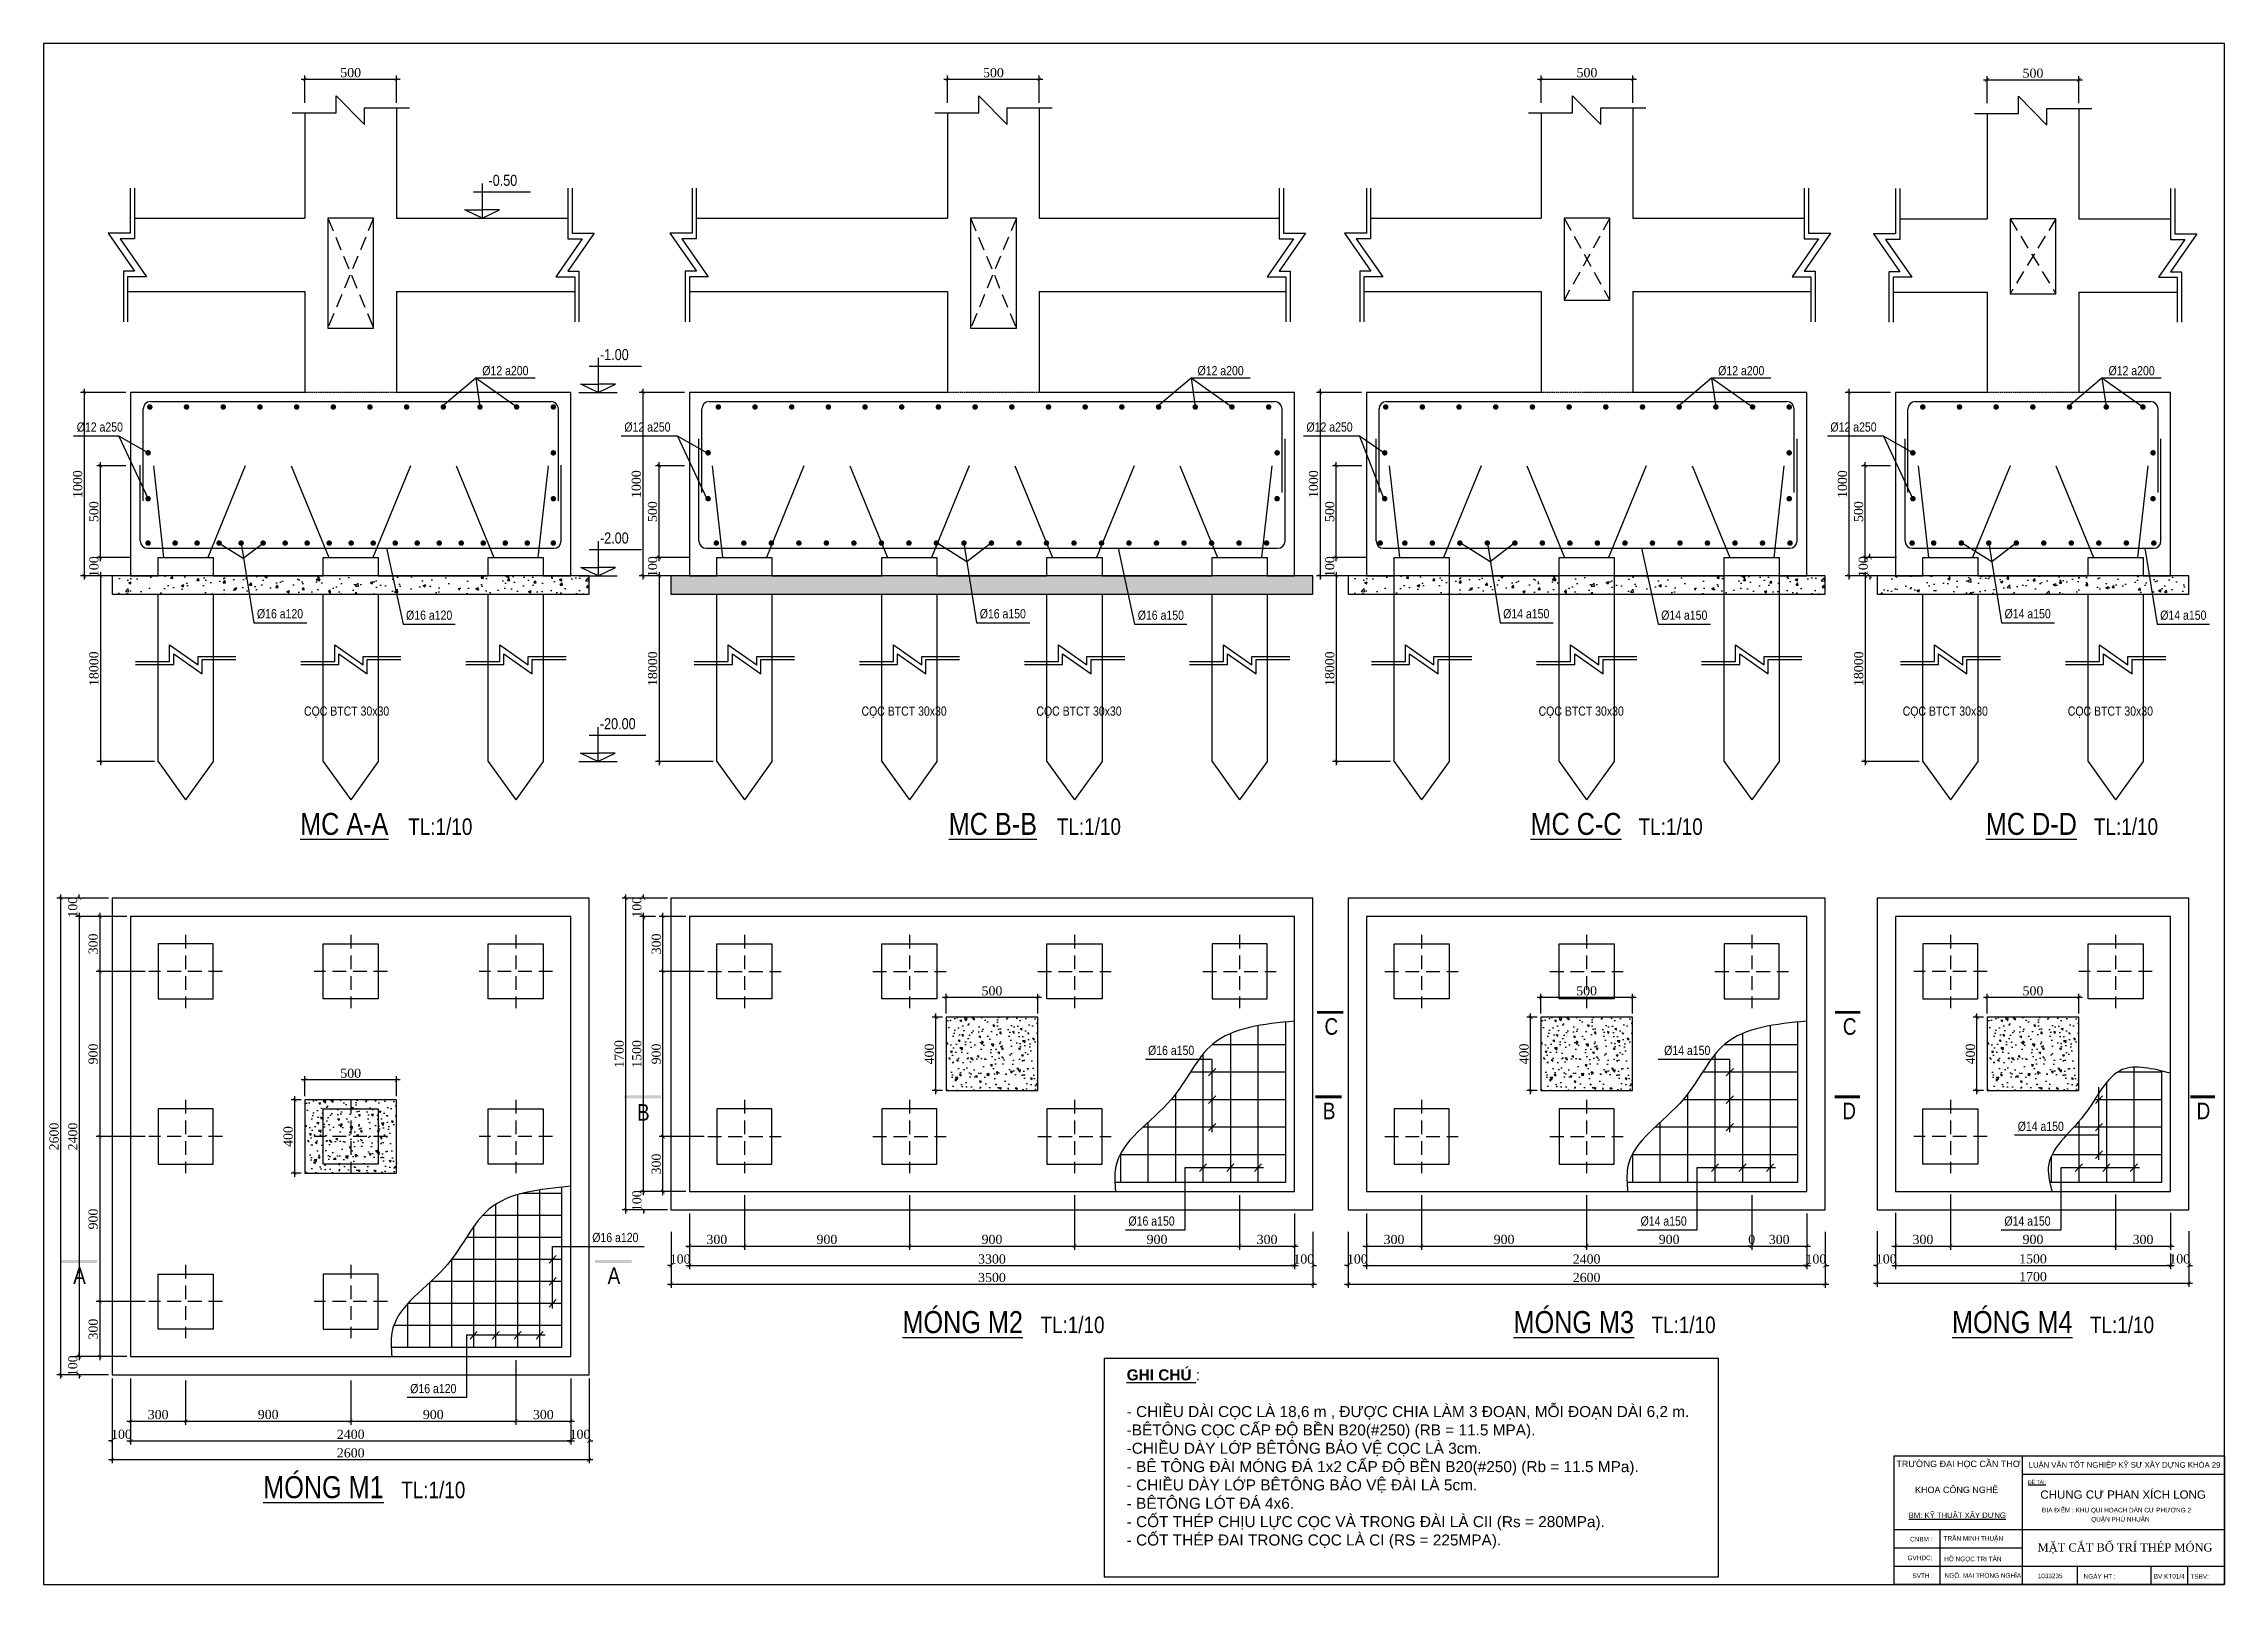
# Model space of a CAD drawing. Extents: x -28764 to 452005, y -12382 to 263221.
# Drawn here: x 55241 to 174141, y -12382 to 71618 of the extents above; entities that cross this region are included whole.
import ezdxf

# ---------------------------------------------------------------- set-up
doc = ezdxf.new("R2010")
doc.units = 0
doc.header["$MEASUREMENT"] = 0
doc.linetypes.add('CENTER2', pattern=[1.125, 0.75, -0.125, 0.125, -0.125])
doc.linetypes.add('HIDDEN', pattern=[0.375, 0.25, -0.125])
doc.layers.get('0').update_dxf_attribs({"linetype": 'CONTINUOUS'})
doc.layers.get('DEFPOINTS').update_dxf_attribs({"linetype": 'CONTINUOUS'})
for name, color, linetype in [('cot', 8, 'CONTINUOUS'), ('DUT', 7, 'CENTER2'), ('TEXT', 7, 'CONTINUOUS'), ('THEP', 6, 'CONTINUOUS'), ('TUONG', 7, 'CONTINUOUS')]:
    doc.layers.add(name, color=color, linetype=linetype)
doc.styles.add('DIM-NEW', font='')
doc.styles.add('T2', font='')
doc.styles.add('VNI-HELVE', font='')
doc.styles.add('VNI-TIMES', font='')
doc.styles.get('DIM-NEW').set_extended_font_data('VNI-Helve-Condense')
doc.styles.get('T2').set_extended_font_data('VNI-Times')
doc.styles.get('VNI-HELVE').set_extended_font_data('VNI-Helve')
doc.styles.get('VNI-TIMES').set_extended_font_data('VNI-Times')
doc.dimstyles.new('TL10', dxfattribs={"dimtxt": 500, "dimasz": 200, "dimexe": 200, "dimexo": 200, "dimgap": 100, "dimtad": 1, "dimdec": 0, "dimlfac": 0.1, "dimzin": 0, "dimdsep": 46, "dimtxsty": 'T2', "dimblk": 'ARCHTICK', "dimcen": 250, "dimdle": 200, "dimclrd": 1, "dimclre": 1, "dimclrt": 2, "dimadec": 0, "dimazin": 0, "dimtfac": 1, "dimtdec": 0, "dimtix": 1, "dimtofl": 0, "dimtmove": 0, "dimatfit": 0, "dimldrblk": 'ARCHTICK', "dimfxl": 1, "dimtolj": 1, "dimtzin": 0, "dimlwd": -1, "dimlwe": -1, "dimarcsym": 0})

msp = doc.modelspace()

# ---------------------------------------------------------------- texts
at = {"layer": 'TEXT', "style": 'DIM-NEW'}
for s, height, p in [('-0.50', 600, (79496.4, 63865.4)), ('-1.00', 600, (85574.2, 54365.4)), ('-2.00', 600, (85574.2, 44365.4)), ('-20.00', 600, (85569.8, 34239.9)), ('%%UMC A-A', 1200, (69226.8, 28479.6)), ('TL:1/10', 900, (75119.8, 28479.6)), ('%%UMC B-B', 1200, (104589.2, 28479.6)), ('TL:1/10', 900, (110482.3, 28479.6)), ('%%UMC C-C', 1200, (136310.4, 28479.6)), ('TL:1/10', 900, (142203.4, 28479.6)), ('%%UMC D-D', 1200, (161134.8, 28479.6)), ('TL:1/10', 900, (167027.9, 28479.6)), ('%%UMOÙNG M2', 1200, (102067.1, 1317.9)), ('%%UMOÙNG M3', 1200, (135384.4, 1317.9)), ('%%UMOÙNG M4', 1200, (159290.3, 1317.9)), ('TL:1/10', 900, (109588.2, 1317.9)), ('TL:1/10', 900, (142905.5, 1317.9)), ('TL:1/10', 900, (166811.4, 1317.9)), ('%%UMOÙNG M1', 1200, (67214.3, -7682.1)), ('TL:1/10', 900, (74735.4, -7682.1))]:
    msp.add_text(s, height=height, dxfattribs=at).set_placement(p)
for s, p in [('%%25412 a200', (79158.8, 53535.8)), ('%%25412 a200', (118154.9, 53535.8)), ('%%25412 a200', (146541.2, 53535.8)), ('%%25412 a200', (167823.6, 53535.8)), ('%%25412 a250', (57048.3, 50465.8)), ('%%25412 a250', (86904.4, 50465.8)), ('%%25412 a250', (124094.4, 50465.8)), ('%%25412 a250', (152662.5, 50465.8)), ('%%25416 a120', (66872, 40286)), ('%%25416 a120', (75004.9, 40207.6)), ('%%25416 a150', (106280.4, 40286)), ('%%25416 a150', (114896.2, 40207.6)), ('%%25414 a150', (134819.1, 40286)), ('%%25414 a150', (143434.9, 40207.6)), ('%%25414 a150', (162156.2, 40286)), ('%%25414 a150', (170644.5, 40207.6)), ('COÏC BTCT 30x30', (69441, 34978.7)), ('COÏC BTCT 30x30', (99836.3, 34978.7)), ('COÏC BTCT 30x30', (109373, 34978.7)), ('COÏC BTCT 30x30', (136752.5, 34978.7)), ('COÏC BTCT 30x30', (156604.8, 34978.7)), ('COÏC BTCT 30x30', (165604.8, 34978.7)), ('%%25416 a150', (115457.9, 16480.7)), ('%%25414 a150', (143597.4, 16480.7)), ('%%25414 a150', (162871.4, 12342.1)), ('%%25416 a150', (114389.7, 7176.8)), ('%%25414 a150', (142310.8, 7176.8)), ('%%25414 a150', (162147.8, 7176.8)), ('%%25416 a120', (85154.6, 6280.7)), ('%%25416 a120', (75228.4, -1955.3))]:
    e = msp.add_text(s, height=500, dxfattribs=at)
    e.set_placement(p)
    e.dxf.unprotected_set("ltscale", 0)
at = {"layer": 'TEXT', "ltscale": 10, "style": 'DIM-NEW'}
for s, p in [('C', (125076.1, 17583.5)), ('C', (153338.1, 17583.5)), ('B', (87593.6, 12901)), ('B', (124985.6, 12978.3)), ('D', (153308.2, 12978.3)), ('D', (172626.1, 12978.3)), ('A', (56854.3, 3997.7)), ('A', (85990.7, 3997.7))]:
    msp.add_text(s, height=900, dxfattribs=at).set_placement(p)
at = {"layer": 'TEXT', "color": 7, "linetype": 'Continuous', "ltscale": 50, "insert": (114290, -660), "char_height": 600, "width": 36548.335, "attachment_point": 1}
msp.add_mtext('{\\fVNI-Helve|b1|i0|c0|p2;\\LGHI CHUÙ\\fVNI-Helve|b0|i0|c0|p2;\\l :\\P\\P- CHIEÀU DAØI COÏC LAØ 18,6 m , ÑÖÔÏC CHIA LAØM 3 ÑOAÏN, MOÃI ÑOAÏN DAØI 6,2 m.\\P-BEÂTOÂNG COÏC CAÁP ÑOÄ BEÀN B20(#250) (RB = 11.5 MPA).\\P-CHIEÀU DAØY LÔÙP BEÂTOÂNG BAÛO VEÄ COÏC LAØ 3cm.\\P- BEÂ TOÂNG ÑAØI MOÙNG ÑAÙ 1x2 CAÁP ÑOÄ BEÀN B20(#250) (Rb = 11.5 MPa).\\P- CHIEÀU DAØY LÔÙP BEÂTOÂNG BAÛO VEÄ ÑAØI LAØ 5cm.\\P- BEÂTOÂNG LOÙT ÑAÙ 4x6.\\P- COÁT THEÙP CHÒU LÖÏC COÏC VAØ TRONG ÑAØI LAØ CII (Rs = 280MPa).\\P- COÁT THEÙP ÑAI TRONG COÏC LAØ CI (RS = 225MPA).}', dxfattribs=at)
at = {"layer": 'TEXT', "color": 7, "style": 'VNI-TIMES'}
for s, insert, char_height, width, attachment_point in [('{\\fVNI-Helve|b0|i0|c0|p2;TRÖÔØNG ÑAÏI HOÏC CAÀN THÔ\\H1.333x;}', (159641.3, -5637.7), 350, 6964.75, 2), ('{\\fVNI-Helve|b0|i0|c0|p2;LUAÄN VAÊN TOÁT NGHIEÄP KYÕ SÖ XAÂY DÖÏNG KHOÙA 29}', (168695.1, -5899.5), 300, 11435.126, 5), ('{\\fVNI-Helve|b0|i0|c0|p2;KHOA COÂNG NGHEÄ}', (159544.4, -7052.2), 350, 6964.75, 2), ('\\fVNI-Helve|b0|i0|c0|p2;CNBM :', (157617.9, -9919.1), 250, 2665.727, 5), ('{\\fVNI-Helve|b0|i0|c0|p2;TRAÀN MINH THUAÄN}', (160454.2, -9898.7), 250, 4125.478, 5), (' \\fVNI-Helve|b0|i0|c0|p2;   GVHDC:', (157351.2, -10939.9), 250, 2665.727, 5), ('\\fVNI-Helve|b0|i0|c0|p2;SVTH :', (157694.7, -11911), 250, 2665.727, 5)]:
    msp.add_mtext(s, dxfattribs=dict(at, insert=insert, char_height=char_height, width=width, attachment_point=attachment_point))
at = {"layer": 'TEXT', "attachment_point": 1}
for s, insert, char_height, width, style in [('\\fVNI-Helve|b0|i0|c0|p2;\\LÑEÀ TAØI:', (163433.3, -6708.2), 200, 1257.188, 'VNI-TIMES'), ('{\\fVNI-Helve|b0|i0|c0|p2;CHUNG CÖ PHAN XÍCH LONG}', (164105.6, -7259.9), 450, 10463.729, 'VNI-TIMES'), ('ÑÒA ÑIEÅM : KHU QUI HOAÏCH DAÂN CÖ PHÖÔØNG 2', (164187.4, -8208), 250, 9820.32, 'VNI-HELVE'), ('{\\fVNI-Helve|b0|i0|c0|p2;\\LBM: KYÕ THUAÄT XAÂY DÖÏNG}', (156930.7, -8463.9), 300, 5740, 'VNI-TIMES'), ('QUAÄN PHUÙ NHUAÄN', (166880.1, -8705.3), 250, 4751.768, 'VNI-HELVE'), ('MAËT CAÉT BOÁ TRÍ THEÙP MOÙNG', (163958.7, -10139.6), 450, 10463.729, 'VNI-TIMES'), ('{\\fVNI-Helve|b0|i0|c0|p2;HOÀ NGOÏC TRI TAÂN}', (158865.1, -10871.2), 250, 4322.578, 'VNI-TIMES'), ('\\pt3750;{\\fVNI-Helve|b0|i0|c0|p2;NGÕ. MAI TROÏNG NGHÓA}', (158887, -11771.3), 250, 5420.588, 'VNI-TIMES'), ('1033235', (163959.6, -11796.2), 250, 2670.423, 'VNI-HELVE'), ('NGAØY HT :', (166465.9, -11820), 250, 3504.93, 'VNI-HELVE'), ('BV:KT01/4', (170290, -11812.5), 250, 1757.472, 'VNI-HELVE'), ('TSBV:', (172287.8, -11827.5), 250, 1757.472, 'VNI-HELVE')]:
    msp.add_mtext(s, dxfattribs=dict(at, insert=insert, char_height=char_height, width=width, style=style))

# ---------------------------------------------------------------- blocks, each defined once
blk = doc.blocks.new('_ARCHTICK')
at = {"color": 0, "linetype": 'ByBlock', "const_width": 0.15}
blk.add_lwpolyline([(-0.5, -0.5), (0.5, 0.5)], dxfattribs=at)
blk = doc.blocks.new('*D26')
at = {"layer": 'DEFPOINTS', "color": 0, "transparency": 16777216}
for p in [(59985, 24036), (58301, 21036), (60985, 21036)]:
    blk.add_point(p, dxfattribs=at)
at = {"layer": 'TUONG', "color": 1, "transparency": 16777216}
for p, q in [((59785, 24036), (58101, 24036)), ((58301, 24236), (58301, 20836)), ((60785, 21036), (58101, 21036))]:
    blk.add_line(p, q, dxfattribs=at)
at = {"layer": 'TUONG', "color": 1, "transparency": 16777216, "xscale": 200, "yscale": 200, "zscale": 200}
for p, rotation in [((58301, 24036), 90), ((58301, 21036), 270)]:
    blk.add_blockref('_ARCHTICK', p, dxfattribs=dict(at, rotation=rotation))
at = {"layer": 'TUONG', "color": 2, "transparency": 16777216, "insert": (57945, 22536), "char_height": 500, "attachment_point": 5, "rotation": 90, "style": 'T2'}
blk.add_mtext('\\A1;300', dxfattribs=at)
blk = doc.blocks.new('*D27')
at = {"layer": 'DEFPOINTS', "color": 0, "transparency": 16777216}
for p in [(60985, 21036), (58301, 12036), (60985, 12036)]:
    blk.add_point(p, dxfattribs=at)
at = {"layer": 'TUONG', "color": 1, "transparency": 16777216}
for p, q in [((60785, 21036), (58101, 21036)), ((58301, 21236), (58301, 11836)), ((60785, 12036), (58101, 12036))]:
    blk.add_line(p, q, dxfattribs=at)
at = {"layer": 'TUONG', "color": 1, "transparency": 16777216, "xscale": 200, "yscale": 200, "zscale": 200}
for p, rotation in [((58301, 21036), 90), ((58301, 12036), 270)]:
    blk.add_blockref('_ARCHTICK', p, dxfattribs=dict(at, rotation=rotation))
at = {"layer": 'TUONG', "color": 2, "transparency": 16777216, "insert": (57942, 16536), "char_height": 500, "attachment_point": 5, "rotation": 90, "style": 'T2'}
blk.add_mtext('\\A1;900', dxfattribs=at)
blk = doc.blocks.new('*D28')
at = {"layer": 'DEFPOINTS', "color": 0, "transparency": 16777216}
for p in [(60985, 12036), (58301, 3036), (60985, 3036)]:
    blk.add_point(p, dxfattribs=at)
at = {"layer": 'TUONG', "color": 1, "transparency": 16777216}
for p, q in [((60785, 12036), (58101, 12036)), ((58301, 12236), (58301, 2836)), ((60785, 3036), (58101, 3036))]:
    blk.add_line(p, q, dxfattribs=at)
at = {"layer": 'TUONG', "color": 1, "transparency": 16777216, "xscale": 200, "yscale": 200, "zscale": 200}
for p, rotation in [((58301, 12036), 90), ((58301, 3036), 270)]:
    blk.add_blockref('_ARCHTICK', p, dxfattribs=dict(at, rotation=rotation))
at = {"layer": 'TUONG', "color": 2, "transparency": 16777216, "insert": (57942, 7536), "char_height": 500, "attachment_point": 5, "rotation": 90, "style": 'T2'}
blk.add_mtext('\\A1;900', dxfattribs=at)
blk = doc.blocks.new('*D29')
at = {"layer": 'DEFPOINTS', "color": 0, "transparency": 16777216}
for p in [(60985, 3036), (58301, 36), (59985, 36)]:
    blk.add_point(p, dxfattribs=at)
at = {"layer": 'TUONG', "color": 1, "transparency": 16777216}
for p, q in [((60785, 3036), (58101, 3036)), ((58301, 3236), (58301, -164)), ((59785, 36), (58101, 36))]:
    blk.add_line(p, q, dxfattribs=at)
at = {"layer": 'TUONG', "color": 1, "transparency": 16777216, "xscale": 200, "yscale": 200, "zscale": 200}
for p, rotation in [((58301, 3036), 90), ((58301, 36), 270)]:
    blk.add_blockref('_ARCHTICK', p, dxfattribs=dict(at, rotation=rotation))
at = {"layer": 'TUONG', "color": 2, "transparency": 16777216, "insert": (57945, 1536), "char_height": 500, "attachment_point": 5, "rotation": 90, "style": 'T2'}
blk.add_mtext('\\A1;300', dxfattribs=at)
blk = doc.blocks.new('*D30')
at = {"layer": 'DEFPOINTS', "color": 0, "transparency": 16777216}
for p in [(58682, 24036), (57186, 36), (58682, 36)]:
    blk.add_point(p, dxfattribs=at)
at = {"layer": 'TUONG', "color": 1, "transparency": 16777216}
for p, q in [((58482, 24036), (56986, 24036)), ((57186, 24236), (57186, -164)), ((58482, 36), (56986, 36))]:
    blk.add_line(p, q, dxfattribs=at)
at = {"layer": 'TUONG', "color": 1, "transparency": 16777216, "xscale": 200, "yscale": 200, "zscale": 200}
for p, rotation in [((57186, 24036), 90), ((57186, 36), 270)]:
    blk.add_blockref('_ARCHTICK', p, dxfattribs=dict(at, rotation=rotation))
at = {"layer": 'TUONG', "color": 2, "transparency": 16777216, "insert": (56830, 12036), "char_height": 500, "attachment_point": 5, "rotation": 90, "style": 'T2'}
blk.add_mtext('\\A1;2400', dxfattribs=at)
blk = doc.blocks.new('*D31')
at = {"layer": 'DEFPOINTS', "color": 0, "transparency": 16777216}
for p in [(59985, -964), (62985, -1063), (62985, -3481)]:
    blk.add_point(p, dxfattribs=at)
at = {"layer": 'TUONG', "color": 1, "transparency": 16777216}
for p, q in [((59985, -1164), (59985, -3681)), ((62985, -1263), (62985, -3681)), ((59785, -3481), (63185, -3481))]:
    blk.add_line(p, q, dxfattribs=at)
at = {"layer": 'TUONG', "color": 1, "transparency": 16777216, "xscale": 200, "yscale": 200, "zscale": 200, "rotation": 180}
blk.add_blockref('_ARCHTICK', (59985, -3481), dxfattribs=at)
at = {"layer": 'TUONG', "color": 1, "transparency": 16777216, "xscale": 200, "yscale": 200, "zscale": 200}
blk.add_blockref('_ARCHTICK', (62985, -3481), dxfattribs=at)
at = {"layer": 'TUONG', "color": 2, "transparency": 16777216, "insert": (61485, -3125), "char_height": 500, "attachment_point": 5, "style": 'T2'}
blk.add_mtext('\\A1;300', dxfattribs=at)
blk = doc.blocks.new('*D32')
at = {"layer": 'DEFPOINTS', "color": 0, "transparency": 16777216}
for p in [(62985, -1063), (71985, -1063), (71985, -3481)]:
    blk.add_point(p, dxfattribs=at)
at = {"layer": 'TUONG', "color": 1, "transparency": 16777216}
for p, q in [((62985, -1263), (62985, -3681)), ((71985, -1263), (71985, -3681)), ((62785, -3481), (72185, -3481))]:
    blk.add_line(p, q, dxfattribs=at)
at = {"layer": 'TUONG', "color": 1, "transparency": 16777216, "xscale": 200, "yscale": 200, "zscale": 200, "rotation": 180}
blk.add_blockref('_ARCHTICK', (62985, -3481), dxfattribs=at)
at = {"layer": 'TUONG', "color": 1, "transparency": 16777216, "xscale": 200, "yscale": 200, "zscale": 200}
blk.add_blockref('_ARCHTICK', (71985, -3481), dxfattribs=at)
at = {"layer": 'TUONG', "color": 2, "transparency": 16777216, "insert": (67485, -3122), "char_height": 500, "attachment_point": 5, "style": 'T2'}
blk.add_mtext('\\A1;900', dxfattribs=at)
blk = doc.blocks.new('*D33')
at = {"layer": 'DEFPOINTS', "color": 0, "transparency": 16777216}
for p in [(80985, 36), (71985, -1063), (80985, -3481)]:
    blk.add_point(p, dxfattribs=at)
at = {"layer": 'TUONG', "color": 1, "transparency": 16777216}
for p, q in [((80985, -164), (80985, -3681)), ((71985, -1263), (71985, -3681)), ((71785, -3481), (81185, -3481))]:
    blk.add_line(p, q, dxfattribs=at)
at = {"layer": 'TUONG', "color": 1, "transparency": 16777216, "xscale": 200, "yscale": 200, "zscale": 200, "rotation": 180}
blk.add_blockref('_ARCHTICK', (71985, -3481), dxfattribs=at)
at = {"layer": 'TUONG', "color": 1, "transparency": 16777216, "xscale": 200, "yscale": 200, "zscale": 200}
blk.add_blockref('_ARCHTICK', (80985, -3481), dxfattribs=at)
at = {"layer": 'TUONG', "color": 2, "transparency": 16777216, "insert": (76485, -3122), "char_height": 500, "attachment_point": 5, "style": 'T2'}
blk.add_mtext('\\A1;900', dxfattribs=at)
blk = doc.blocks.new('*D34')
at = {"layer": 'DEFPOINTS', "color": 0, "transparency": 16777216}
for p in [(80985, -1063), (83985, -964), (83985, -3481)]:
    blk.add_point(p, dxfattribs=at)
at = {"layer": 'TUONG', "color": 1, "transparency": 16777216}
for p, q in [((83985, -1164), (83985, -3681)), ((80985, -1263), (80985, -3681)), ((80785, -3481), (84185, -3481))]:
    blk.add_line(p, q, dxfattribs=at)
at = {"layer": 'TUONG', "color": 1, "transparency": 16777216, "xscale": 200, "yscale": 200, "zscale": 200, "rotation": 180}
blk.add_blockref('_ARCHTICK', (80985, -3481), dxfattribs=at)
at = {"layer": 'TUONG', "color": 1, "transparency": 16777216, "xscale": 200, "yscale": 200, "zscale": 200}
blk.add_blockref('_ARCHTICK', (83985, -3481), dxfattribs=at)
at = {"layer": 'TUONG', "color": 2, "transparency": 16777216, "insert": (82485, -3125), "char_height": 500, "attachment_point": 5, "style": 'T2'}
blk.add_mtext('\\A1;300', dxfattribs=at)
blk = doc.blocks.new('*D35')
at = {"layer": 'DEFPOINTS', "color": 0, "transparency": 16777216}
for p in [(59985, -2960), (83985, -2960), (83985, -4557)]:
    blk.add_point(p, dxfattribs=at)
at = {"layer": 'TUONG', "color": 1, "transparency": 16777216}
for p, q in [((59985, -3160), (59985, -4757)), ((83985, -3160), (83985, -4757)), ((59785, -4557), (84185, -4557))]:
    blk.add_line(p, q, dxfattribs=at)
at = {"layer": 'TUONG', "color": 1, "transparency": 16777216, "xscale": 200, "yscale": 200, "zscale": 200, "rotation": 180}
blk.add_blockref('_ARCHTICK', (59985, -4557), dxfattribs=at)
at = {"layer": 'TUONG', "color": 1, "transparency": 16777216, "xscale": 200, "yscale": 200, "zscale": 200}
blk.add_blockref('_ARCHTICK', (83985, -4557), dxfattribs=at)
at = {"layer": 'TUONG', "color": 2, "transparency": 16777216, "insert": (71985, -4201), "char_height": 500, "attachment_point": 5, "style": 'T2'}
blk.add_mtext('\\A1;2400', dxfattribs=at)
blk = doc.blocks.new('*D36')
at = {"layer": 'DEFPOINTS', "color": 0, "transparency": 16777216}
for p in [(58339, 48602), (59923, 48602), (60185, 43602)]:
    blk.add_point(p, dxfattribs=at)
at = {"layer": 'TUONG', "color": 1, "transparency": 16777216}
for p, q in [((58339, 43402), (58339, 48802)), ((59723, 48602), (58139, 48602)), ((59985, 43602), (58139, 43602))]:
    blk.add_line(p, q, dxfattribs=at)
at = {"layer": 'TUONG', "color": 1, "transparency": 16777216, "xscale": 200, "yscale": 200, "zscale": 200}
for p, rotation in [((58339, 48602), 90), ((58339, 43602), 270)]:
    blk.add_blockref('_ARCHTICK', p, dxfattribs=dict(at, rotation=rotation))
at = {"layer": 'TUONG', "color": 2, "transparency": 16777216, "insert": (57979, 46102), "char_height": 500, "attachment_point": 5, "rotation": 90, "style": 'T2'}
blk.add_mtext('\\A1;500', dxfattribs=at)
blk = doc.blocks.new('*D37')
at = {"layer": 'DEFPOINTS', "color": 0, "transparency": 16777216}
for p in [(59985, 43602), (58339, 42602), (59918, 42602)]:
    blk.add_point(p, dxfattribs=at)
at = {"layer": 'TUONG', "color": 1, "transparency": 16777216}
for p, q in [((59785, 43602), (58139, 43602)), ((58339, 43602), (58339, 43802)), ((59718, 42602), (58139, 42602)), ((58339, 42602), (58339, 42402))]:
    blk.add_line(p, q, dxfattribs=at)
at = {"layer": 'TUONG', "color": 1, "transparency": 16777216, "xscale": 200, "yscale": 200, "zscale": 200}
for p, rotation in [((58339, 43602), 270), ((58339, 42602), 90)]:
    blk.add_blockref('_ARCHTICK', p, dxfattribs=dict(at, rotation=rotation))
at = {"layer": 'TUONG', "color": 2, "transparency": 16777216, "insert": (57983, 43102), "char_height": 500, "attachment_point": 5, "rotation": 90, "style": 'T2'}
blk.add_mtext('\\A1;100', dxfattribs=at)
blk = doc.blocks.new('*D38')
at = {"layer": 'DEFPOINTS', "color": 0, "transparency": 16777216}
for p in [(59918, 42602), (58339, 32476), (61485, 32476)]:
    blk.add_point(p, dxfattribs=at)
at = {"layer": 'TUONG', "color": 1, "transparency": 16777216}
for p, q in [((59718, 42602), (58139, 42602)), ((58339, 42802), (58339, 32276)), ((61285, 32476), (58139, 32476))]:
    blk.add_line(p, q, dxfattribs=at)
at = {"layer": 'TUONG', "color": 1, "transparency": 16777216, "xscale": 200, "yscale": 200, "zscale": 200}
for p, rotation in [((58339, 42602), 90), ((58339, 32476), 270)]:
    blk.add_blockref('_ARCHTICK', p, dxfattribs=dict(at, rotation=rotation))
at = {"layer": 'TUONG', "color": 2, "transparency": 16777216, "insert": (57983, 37539), "char_height": 500, "attachment_point": 5, "rotation": 90, "style": 'T2'}
blk.add_mtext('\\A1;18000', dxfattribs=at)
blk = doc.blocks.new('*D40')
at = {"layer": 'DEFPOINTS', "color": 0, "transparency": 16777216}
for p in [(69485, 15118), (69485, 14036), (74485, 14036)]:
    blk.add_point(p, dxfattribs=at)
at = {"layer": 'TUONG', "color": 1, "transparency": 16777216}
for p, q in [((74685, 15118), (69285, 15118)), ((69485, 14236), (69485, 15318)), ((74485, 14236), (74485, 15318))]:
    blk.add_line(p, q, dxfattribs=at)
at = {"layer": 'TUONG', "color": 1, "transparency": 16777216, "xscale": 200, "yscale": 200, "zscale": 200, "rotation": 180}
blk.add_blockref('_ARCHTICK', (69485, 15118), dxfattribs=at)
at = {"layer": 'TUONG', "color": 1, "transparency": 16777216, "xscale": 200, "yscale": 200, "zscale": 200}
blk.add_blockref('_ARCHTICK', (74485, 15118), dxfattribs=at)
at = {"layer": 'TUONG', "color": 2, "transparency": 16777216, "insert": (71985, 15478), "char_height": 500, "attachment_point": 5, "style": 'T2'}
blk.add_mtext('\\A1;500', dxfattribs=at)
blk = doc.blocks.new('*D39')
at = {"layer": 'DEFPOINTS', "color": 0, "transparency": 16777216}
for p in [(68929, 14036), (69485, 14036), (69485, 10036)]:
    blk.add_point(p, dxfattribs=at)
at = {"layer": 'TUONG', "color": 1, "transparency": 16777216}
for p, q in [((69285, 14036), (68729, 14036)), ((68929, 9836), (68929, 14236)), ((69285, 10036), (68729, 10036))]:
    blk.add_line(p, q, dxfattribs=at)
at = {"layer": 'TUONG', "color": 1, "transparency": 16777216, "xscale": 200, "yscale": 200, "zscale": 200}
for p, rotation in [((68929, 14036), 90), ((68929, 10036), 270)]:
    blk.add_blockref('_ARCHTICK', p, dxfattribs=dict(at, rotation=rotation))
at = {"layer": 'TUONG', "color": 2, "transparency": 16777216, "insert": (68573, 12036), "char_height": 500, "attachment_point": 5, "rotation": 90, "style": 'T2'}
blk.add_mtext('\\A1;400', dxfattribs=at)
blk = doc.blocks.new('*D41')
at = {"layer": 'DEFPOINTS', "color": 0, "transparency": 16777216}
for p in [(59915, 52602), (57453, 42602), (59915, 42602)]:
    blk.add_point(p, dxfattribs=at)
at = {"layer": 'TUONG', "color": 1, "transparency": 16777216}
for p, q in [((59715, 52602), (57253, 52602)), ((57453, 52802), (57453, 42402)), ((59715, 42602), (57253, 42602))]:
    blk.add_line(p, q, dxfattribs=at)
at = {"layer": 'TUONG', "color": 1, "transparency": 16777216, "xscale": 200, "yscale": 200, "zscale": 200}
for p, rotation in [((57453, 52602), 90), ((57453, 42602), 270)]:
    blk.add_blockref('_ARCHTICK', p, dxfattribs=dict(at, rotation=rotation))
at = {"layer": 'TUONG', "color": 2, "transparency": 16777216, "insert": (57097, 47602), "char_height": 500, "attachment_point": 5, "rotation": 90, "style": 'T2'}
blk.add_mtext('\\A1;1000', dxfattribs=at)
blk = doc.blocks.new('*D42')
at = {"layer": 'DEFPOINTS', "color": 0, "transparency": 16777216}
for p in [(74483, 69673), (69483, 68194), (74483, 68194)]:
    blk.add_point(p, dxfattribs=at)
at = {"layer": 'TUONG', "color": 1, "transparency": 16777216}
for p, q in [((69283, 69673), (74683, 69673)), ((69483, 68394), (69483, 69873)), ((74483, 68394), (74483, 69873))]:
    blk.add_line(p, q, dxfattribs=at)
at = {"layer": 'TUONG', "color": 1, "transparency": 16777216, "xscale": 200, "yscale": 200, "zscale": 200, "rotation": 180}
blk.add_blockref('_ARCHTICK', (69483, 69673), dxfattribs=at)
at = {"layer": 'TUONG', "color": 1, "transparency": 16777216, "xscale": 200, "yscale": 200, "zscale": 200}
blk.add_blockref('_ARCHTICK', (74483, 69673), dxfattribs=at)
at = {"layer": 'TUONG', "color": 2, "transparency": 16777216, "insert": (71983, 70033), "char_height": 500, "attachment_point": 5, "style": 'T2'}
blk.add_mtext('\\A1;500', dxfattribs=at)
blk = doc.blocks.new('*D58')
at = {"layer": 'DEFPOINTS', "color": 0, "transparency": 16777216}
for p in [(89003, 12036), (91447, 12036), (90447, 9036)]:
    blk.add_point(p, dxfattribs=at)
at = {"layer": 'TUONG', "color": 1, "transparency": 16777216}
for p, q in [((91247, 12036), (88803, 12036)), ((89003, 8836), (89003, 12236)), ((90247, 9036), (88803, 9036))]:
    blk.add_line(p, q, dxfattribs=at)
at = {"layer": 'TUONG', "color": 1, "transparency": 16777216, "xscale": 200, "yscale": 200, "zscale": 200}
for p, rotation in [((89003, 12036), 90), ((89003, 9036), 270)]:
    blk.add_blockref('_ARCHTICK', p, dxfattribs=dict(at, rotation=rotation))
at = {"layer": 'TUONG', "color": 2, "transparency": 16777216, "insert": (88647, 10536), "char_height": 500, "attachment_point": 5, "rotation": 90, "style": 'T2'}
blk.add_mtext('\\A1;300', dxfattribs=at)
blk = doc.blocks.new('*D57')
at = {"layer": 'DEFPOINTS', "color": 0, "transparency": 16777216}
for p in [(89003, 21036), (91447, 21036), (91447, 12036)]:
    blk.add_point(p, dxfattribs=at)
at = {"layer": 'TUONG', "color": 1, "transparency": 16777216}
for p, q in [((91247, 21036), (88803, 21036)), ((89003, 11836), (89003, 21236)), ((91247, 12036), (88803, 12036))]:
    blk.add_line(p, q, dxfattribs=at)
at = {"layer": 'TUONG', "color": 1, "transparency": 16777216, "xscale": 200, "yscale": 200, "zscale": 200}
for p, rotation in [((89003, 21036), 90), ((89003, 12036), 270)]:
    blk.add_blockref('_ARCHTICK', p, dxfattribs=dict(at, rotation=rotation))
at = {"layer": 'TUONG', "color": 2, "transparency": 16777216, "insert": (88644, 16536), "char_height": 500, "attachment_point": 5, "rotation": 90, "style": 'T2'}
blk.add_mtext('\\A1;900', dxfattribs=at)
blk = doc.blocks.new('*D56')
at = {"layer": 'DEFPOINTS', "color": 0, "transparency": 16777216}
for p in [(89003, 24036), (90447, 24036), (91447, 21036)]:
    blk.add_point(p, dxfattribs=at)
at = {"layer": 'TUONG', "color": 1, "transparency": 16777216}
for p, q in [((90247, 24036), (88803, 24036)), ((89003, 20836), (89003, 24236)), ((91247, 21036), (88803, 21036))]:
    blk.add_line(p, q, dxfattribs=at)
at = {"layer": 'TUONG', "color": 1, "transparency": 16777216, "xscale": 200, "yscale": 200, "zscale": 200}
for p, rotation in [((89003, 24036), 90), ((89003, 21036), 270)]:
    blk.add_blockref('_ARCHTICK', p, dxfattribs=dict(at, rotation=rotation))
at = {"layer": 'TUONG', "color": 2, "transparency": 16777216, "insert": (88647, 22536), "char_height": 500, "attachment_point": 5, "rotation": 90, "style": 'T2'}
blk.add_mtext('\\A1;300', dxfattribs=at)
blk = doc.blocks.new('*D55')
at = {"layer": 'DEFPOINTS', "color": 0, "transparency": 16777216}
for p in [(87942, 9036), (90247, 9036), (89447, 8036)]:
    blk.add_point(p, dxfattribs=at)
at = {"layer": 'TUONG', "color": 1, "transparency": 16777216}
for p, q in [((90047, 9036), (87742, 9036)), ((87942, 9036), (87942, 9236)), ((89247, 8036), (87742, 8036)), ((87942, 8036), (87942, 7836))]:
    blk.add_line(p, q, dxfattribs=at)
at = {"layer": 'TUONG', "color": 1, "transparency": 16777216, "xscale": 200, "yscale": 200, "zscale": 200}
for p, rotation in [((87942, 9036), 270), ((87942, 8036), 90)]:
    blk.add_blockref('_ARCHTICK', p, dxfattribs=dict(at, rotation=rotation))
at = {"layer": 'TUONG', "color": 2, "transparency": 16777216, "insert": (87586, 8536), "char_height": 500, "attachment_point": 5, "rotation": 90, "style": 'T2'}
blk.add_mtext('\\A1;100', dxfattribs=at)
blk = doc.blocks.new('*D54')
at = {"layer": 'DEFPOINTS', "color": 0, "transparency": 16777216}
for p in [(87942, 24036), (88803, 24036), (90247, 9036)]:
    blk.add_point(p, dxfattribs=at)
at = {"layer": 'TUONG', "color": 1, "transparency": 16777216}
for p, q in [((88603, 24036), (87742, 24036)), ((87942, 8836), (87942, 24236)), ((90047, 9036), (87742, 9036))]:
    blk.add_line(p, q, dxfattribs=at)
at = {"layer": 'TUONG', "color": 1, "transparency": 16777216, "xscale": 200, "yscale": 200, "zscale": 200}
for p, rotation in [((87942, 24036), 90), ((87942, 9036), 270)]:
    blk.add_blockref('_ARCHTICK', p, dxfattribs=dict(at, rotation=rotation))
at = {"layer": 'TUONG', "color": 2, "transparency": 16777216, "insert": (87582, 16536), "char_height": 500, "attachment_point": 5, "rotation": 90, "style": 'T2'}
blk.add_mtext('\\A1;1500', dxfattribs=at)
blk = doc.blocks.new('*D53')
at = {"layer": 'DEFPOINTS', "color": 0, "transparency": 16777216}
for p in [(87942, 25036), (89447, 25036), (88803, 24036)]:
    blk.add_point(p, dxfattribs=at)
at = {"layer": 'TUONG', "color": 1, "transparency": 16777216}
for p, q in [((89247, 25036), (87742, 25036)), ((87942, 25036), (87942, 25236)), ((88603, 24036), (87742, 24036)), ((87942, 24036), (87942, 23836))]:
    blk.add_line(p, q, dxfattribs=at)
at = {"layer": 'TUONG', "color": 1, "transparency": 16777216, "xscale": 200, "yscale": 200, "zscale": 200}
for p, rotation in [((87942, 25036), 270), ((87942, 24036), 90)]:
    blk.add_blockref('_ARCHTICK', p, dxfattribs=dict(at, rotation=rotation))
at = {"layer": 'TUONG', "color": 2, "transparency": 16777216, "insert": (87586, 24536), "char_height": 500, "attachment_point": 5, "rotation": 90, "style": 'T2'}
blk.add_mtext('\\A1;100', dxfattribs=at)
blk = doc.blocks.new('*D52')
at = {"layer": 'DEFPOINTS', "color": 0, "transparency": 16777216}
for p in [(86977, 25036), (87942, 25036), (87942, 8036)]:
    blk.add_point(p, dxfattribs=at)
at = {"layer": 'TUONG', "color": 1, "transparency": 16777216}
for p, q in [((87742, 25036), (86777, 25036)), ((86977, 7836), (86977, 25236)), ((87742, 8036), (86777, 8036))]:
    blk.add_line(p, q, dxfattribs=at)
at = {"layer": 'TUONG', "color": 1, "transparency": 16777216, "xscale": 200, "yscale": 200, "zscale": 200}
for p, rotation in [((86977, 25036), 90), ((86977, 8036), 270)]:
    blk.add_blockref('_ARCHTICK', p, dxfattribs=dict(at, rotation=rotation))
at = {"layer": 'TUONG', "color": 2, "transparency": 16777216, "insert": (86621, 16536), "char_height": 500, "attachment_point": 5, "rotation": 90, "style": 'T2'}
blk.add_mtext('\\A1;1700', dxfattribs=at)
blk = doc.blocks.new('*D51')
at = {"layer": 'DEFPOINTS', "color": 0, "transparency": 16777216}
for p in [(93447, 9036), (90447, 8036), (93447, 6065)]:
    blk.add_point(p, dxfattribs=at)
at = {"layer": 'TUONG', "color": 1, "transparency": 16777216}
for p, q in [((93447, 8836), (93447, 5865)), ((90447, 7836), (90447, 5865)), ((90247, 6065), (93647, 6065))]:
    blk.add_line(p, q, dxfattribs=at)
at = {"layer": 'TUONG', "color": 1, "transparency": 16777216, "xscale": 200, "yscale": 200, "zscale": 200, "rotation": 180}
blk.add_blockref('_ARCHTICK', (90447, 6065), dxfattribs=at)
at = {"layer": 'TUONG', "color": 1, "transparency": 16777216, "xscale": 200, "yscale": 200, "zscale": 200}
blk.add_blockref('_ARCHTICK', (93447, 6065), dxfattribs=at)
at = {"layer": 'TUONG', "color": 2, "transparency": 16777216, "insert": (91947, 6421), "char_height": 500, "attachment_point": 5, "style": 'T2'}
blk.add_mtext('\\A1;300', dxfattribs=at)
blk = doc.blocks.new('*D50')
at = {"layer": 'DEFPOINTS', "color": 0, "transparency": 16777216}
for p in [(93447, 9036), (102447, 9036), (102447, 6065)]:
    blk.add_point(p, dxfattribs=at)
at = {"layer": 'TUONG', "color": 1, "transparency": 16777216}
for p, q in [((93447, 8836), (93447, 5865)), ((102447, 8836), (102447, 5865)), ((93247, 6065), (102647, 6065))]:
    blk.add_line(p, q, dxfattribs=at)
at = {"layer": 'TUONG', "color": 1, "transparency": 16777216, "xscale": 200, "yscale": 200, "zscale": 200, "rotation": 180}
blk.add_blockref('_ARCHTICK', (93447, 6065), dxfattribs=at)
at = {"layer": 'TUONG', "color": 1, "transparency": 16777216, "xscale": 200, "yscale": 200, "zscale": 200}
blk.add_blockref('_ARCHTICK', (102447, 6065), dxfattribs=at)
at = {"layer": 'TUONG', "color": 2, "transparency": 16777216, "insert": (97947, 6424), "char_height": 500, "attachment_point": 5, "style": 'T2'}
blk.add_mtext('\\A1;900', dxfattribs=at)
blk = doc.blocks.new('*D49')
at = {"layer": 'DEFPOINTS', "color": 0, "transparency": 16777216}
for p in [(102447, 9036), (111447, 9036), (111447, 6065)]:
    blk.add_point(p, dxfattribs=at)
at = {"layer": 'TUONG', "color": 1, "transparency": 16777216}
for p, q in [((102447, 8836), (102447, 5865)), ((111447, 8836), (111447, 5865)), ((102247, 6065), (111647, 6065))]:
    blk.add_line(p, q, dxfattribs=at)
at = {"layer": 'TUONG', "color": 1, "transparency": 16777216, "xscale": 200, "yscale": 200, "zscale": 200, "rotation": 180}
blk.add_blockref('_ARCHTICK', (102447, 6065), dxfattribs=at)
at = {"layer": 'TUONG', "color": 1, "transparency": 16777216, "xscale": 200, "yscale": 200, "zscale": 200}
blk.add_blockref('_ARCHTICK', (111447, 6065), dxfattribs=at)
at = {"layer": 'TUONG', "color": 2, "transparency": 16777216, "insert": (106947, 6424), "char_height": 500, "attachment_point": 5, "style": 'T2'}
blk.add_mtext('\\A1;900', dxfattribs=at)
blk = doc.blocks.new('*D48')
at = {"layer": 'DEFPOINTS', "color": 0, "transparency": 16777216}
for p in [(111447, 9036), (120447, 9036), (120447, 6065)]:
    blk.add_point(p, dxfattribs=at)
at = {"layer": 'TUONG', "color": 1, "transparency": 16777216}
for p, q in [((111447, 8836), (111447, 5865)), ((120447, 8836), (120447, 5865)), ((111247, 6065), (120647, 6065))]:
    blk.add_line(p, q, dxfattribs=at)
at = {"layer": 'TUONG', "color": 1, "transparency": 16777216, "xscale": 200, "yscale": 200, "zscale": 200, "rotation": 180}
blk.add_blockref('_ARCHTICK', (111447, 6065), dxfattribs=at)
at = {"layer": 'TUONG', "color": 1, "transparency": 16777216, "xscale": 200, "yscale": 200, "zscale": 200}
blk.add_blockref('_ARCHTICK', (120447, 6065), dxfattribs=at)
at = {"layer": 'TUONG', "color": 2, "transparency": 16777216, "insert": (115947, 6424), "char_height": 500, "attachment_point": 5, "style": 'T2'}
blk.add_mtext('\\A1;900', dxfattribs=at)
blk = doc.blocks.new('*D47')
at = {"layer": 'DEFPOINTS', "color": 0, "transparency": 16777216}
for p in [(120447, 9036), (123447, 8036), (123447, 6065)]:
    blk.add_point(p, dxfattribs=at)
at = {"layer": 'TUONG', "color": 1, "transparency": 16777216}
for p, q in [((120447, 8836), (120447, 5865)), ((123447, 7836), (123447, 5865)), ((120247, 6065), (123647, 6065))]:
    blk.add_line(p, q, dxfattribs=at)
at = {"layer": 'TUONG', "color": 1, "transparency": 16777216, "xscale": 200, "yscale": 200, "zscale": 200, "rotation": 180}
blk.add_blockref('_ARCHTICK', (120447, 6065), dxfattribs=at)
at = {"layer": 'TUONG', "color": 1, "transparency": 16777216, "xscale": 200, "yscale": 200, "zscale": 200}
blk.add_blockref('_ARCHTICK', (123447, 6065), dxfattribs=at)
at = {"layer": 'TUONG', "color": 2, "transparency": 16777216, "insert": (121947, 6421), "char_height": 500, "attachment_point": 5, "style": 'T2'}
blk.add_mtext('\\A1;300', dxfattribs=at)
blk = doc.blocks.new('*D46')
at = {"layer": 'DEFPOINTS', "color": 0, "transparency": 16777216}
for p in [(89447, 7036), (90447, 7036), (90447, 4997)]:
    blk.add_point(p, dxfattribs=at)
at = {"layer": 'TUONG', "color": 1, "transparency": 16777216}
for p, q in [((89447, 6836), (89447, 4797)), ((90447, 6836), (90447, 4797)), ((89447, 4997), (89247, 4997)), ((90447, 4997), (90647, 4997))]:
    blk.add_line(p, q, dxfattribs=at)
at = {"layer": 'TUONG', "color": 1, "transparency": 16777216, "xscale": 200, "yscale": 200, "zscale": 200}
blk.add_blockref('_ARCHTICK', (89447, 4997), dxfattribs=at)
at = {"layer": 'TUONG', "color": 1, "transparency": 16777216, "xscale": 200, "yscale": 200, "zscale": 200, "rotation": 180}
blk.add_blockref('_ARCHTICK', (90447, 4997), dxfattribs=at)
at = {"layer": 'TUONG', "color": 2, "transparency": 16777216, "insert": (89947, 5353), "char_height": 500, "attachment_point": 5, "style": 'T2'}
blk.add_mtext('\\A1;100', dxfattribs=at)
blk = doc.blocks.new('*D45')
at = {"layer": 'DEFPOINTS', "color": 0, "transparency": 16777216}
for p in [(124447, 7036), (123447, 5865), (124447, 4997)]:
    blk.add_point(p, dxfattribs=at)
at = {"layer": 'TUONG', "color": 1, "transparency": 16777216}
for p, q in [((124447, 6836), (124447, 4797)), ((123447, 4997), (123247, 4997)), ((123447, 5665), (123447, 4797)), ((124447, 4997), (124647, 4997))]:
    blk.add_line(p, q, dxfattribs=at)
at = {"layer": 'TUONG', "color": 1, "transparency": 16777216, "xscale": 200, "yscale": 200, "zscale": 200}
blk.add_blockref('_ARCHTICK', (123447, 4997), dxfattribs=at)
at = {"layer": 'TUONG', "color": 1, "transparency": 16777216, "xscale": 200, "yscale": 200, "zscale": 200, "rotation": 180}
blk.add_blockref('_ARCHTICK', (124447, 4997), dxfattribs=at)
at = {"layer": 'TUONG', "color": 2, "transparency": 16777216, "insert": (123947, 5353), "char_height": 500, "attachment_point": 5, "style": 'T2'}
blk.add_mtext('\\A1;100', dxfattribs=at)
blk = doc.blocks.new('*D44')
at = {"layer": 'DEFPOINTS', "color": 0, "transparency": 16777216}
for p in [(89447, 4997), (124447, 4997), (124447, 3987)]:
    blk.add_point(p, dxfattribs=at)
at = {"layer": 'TUONG', "color": 1, "transparency": 16777216}
for p, q in [((89447, 4797), (89447, 3787)), ((124447, 4797), (124447, 3787)), ((89247, 3987), (124647, 3987))]:
    blk.add_line(p, q, dxfattribs=at)
at = {"layer": 'TUONG', "color": 1, "transparency": 16777216, "xscale": 200, "yscale": 200, "zscale": 200, "rotation": 180}
blk.add_blockref('_ARCHTICK', (89447, 3987), dxfattribs=at)
at = {"layer": 'TUONG', "color": 1, "transparency": 16777216, "xscale": 200, "yscale": 200, "zscale": 200}
blk.add_blockref('_ARCHTICK', (124447, 3987), dxfattribs=at)
at = {"layer": 'TUONG', "color": 2, "transparency": 16777216, "insert": (106947, 4347), "char_height": 500, "attachment_point": 5, "style": 'T2'}
blk.add_mtext('\\A1;3500', dxfattribs=at)
blk = doc.blocks.new('*D43')
at = {"layer": 'DEFPOINTS', "color": 0, "transparency": 16777216}
for p in [(90447, 6065), (123447, 6065), (123447, 4997)]:
    blk.add_point(p, dxfattribs=at)
at = {"layer": 'TUONG', "color": 1, "transparency": 16777216}
for p, q in [((90247, 4997), (123647, 4997)), ((90447, 5865), (90447, 4797)), ((123447, 5865), (123447, 4797))]:
    blk.add_line(p, q, dxfattribs=at)
at = {"layer": 'TUONG', "color": 1, "transparency": 16777216, "xscale": 200, "yscale": 200, "zscale": 200, "rotation": 180}
blk.add_blockref('_ARCHTICK', (90447, 4997), dxfattribs=at)
at = {"layer": 'TUONG', "color": 1, "transparency": 16777216, "xscale": 200, "yscale": 200, "zscale": 200}
blk.add_blockref('_ARCHTICK', (123447, 4997), dxfattribs=at)
at = {"layer": 'TUONG', "color": 2, "transparency": 16777216, "insert": (106947, 5353), "char_height": 500, "attachment_point": 5, "style": 'T2'}
blk.add_mtext('\\A1;3300', dxfattribs=at)
blk = doc.blocks.new('*D60')
at = {"layer": 'DEFPOINTS', "color": 0, "transparency": 16777216}
for p in [(103890, 18536), (104447, 18536), (104447, 14536)]:
    blk.add_point(p, dxfattribs=at)
at = {"layer": 'TUONG', "color": 1, "transparency": 16777216}
for p, q in [((104247, 18536), (103690, 18536)), ((103890, 14336), (103890, 18736)), ((104247, 14536), (103690, 14536))]:
    blk.add_line(p, q, dxfattribs=at)
at = {"layer": 'TUONG', "color": 1, "transparency": 16777216, "xscale": 200, "yscale": 200, "zscale": 200}
for p, rotation in [((103890, 18536), 90), ((103890, 14536), 270)]:
    blk.add_blockref('_ARCHTICK', p, dxfattribs=dict(at, rotation=rotation))
at = {"layer": 'TUONG', "color": 2, "transparency": 16777216, "insert": (103535, 16536), "char_height": 500, "attachment_point": 5, "rotation": 90, "style": 'T2'}
blk.add_mtext('\\A1;400', dxfattribs=at)
blk = doc.blocks.new('*D59')
at = {"layer": 'DEFPOINTS', "color": 0, "transparency": 16777216}
for p in [(104447, 19618), (104447, 18536), (109447, 18536)]:
    blk.add_point(p, dxfattribs=at)
at = {"layer": 'TUONG', "color": 1, "transparency": 16777216}
for p, q in [((109647, 19618), (104247, 19618)), ((104447, 18736), (104447, 19818)), ((109447, 18736), (109447, 19818))]:
    blk.add_line(p, q, dxfattribs=at)
at = {"layer": 'TUONG', "color": 1, "transparency": 16777216, "xscale": 200, "yscale": 200, "zscale": 200, "rotation": 180}
blk.add_blockref('_ARCHTICK', (104447, 19618), dxfattribs=at)
at = {"layer": 'TUONG', "color": 1, "transparency": 16777216, "xscale": 200, "yscale": 200, "zscale": 200}
blk.add_blockref('_ARCHTICK', (109447, 19618), dxfattribs=at)
at = {"layer": 'TUONG', "color": 2, "transparency": 16777216, "insert": (106947, 19978), "char_height": 500, "attachment_point": 5, "style": 'T2'}
blk.add_mtext('\\A1;500', dxfattribs=at)
blk = doc.blocks.new('*D63')
at = {"layer": 'DEFPOINTS', "color": 0, "transparency": 16777216}
for p in [(90379, 42602), (88800, 32476), (91947, 32476)]:
    blk.add_point(p, dxfattribs=at)
at = {"layer": 'TUONG', "color": 1, "transparency": 16777216}
for p, q in [((90179, 42602), (88600, 42602)), ((88800, 42802), (88800, 32276)), ((91747, 32476), (88600, 32476))]:
    blk.add_line(p, q, dxfattribs=at)
at = {"layer": 'TUONG', "color": 1, "transparency": 16777216, "xscale": 200, "yscale": 200, "zscale": 200}
for p, rotation in [((88800, 42602), 90), ((88800, 32476), 270)]:
    blk.add_blockref('_ARCHTICK', p, dxfattribs=dict(at, rotation=rotation))
at = {"layer": 'TUONG', "color": 2, "transparency": 16777216, "insert": (88444, 37539), "char_height": 500, "attachment_point": 5, "rotation": 90, "style": 'T2'}
blk.add_mtext('\\A1;18000', dxfattribs=at)
blk = doc.blocks.new('*D62')
at = {"layer": 'DEFPOINTS', "color": 0, "transparency": 16777216}
for p in [(90447, 43602), (88800, 42602), (90379, 42602)]:
    blk.add_point(p, dxfattribs=at)
at = {"layer": 'TUONG', "color": 1, "transparency": 16777216}
for p, q in [((90247, 43602), (88600, 43602)), ((88800, 43602), (88800, 43802)), ((90179, 42602), (88600, 42602)), ((88800, 42602), (88800, 42402))]:
    blk.add_line(p, q, dxfattribs=at)
at = {"layer": 'TUONG', "color": 1, "transparency": 16777216, "xscale": 200, "yscale": 200, "zscale": 200}
for p, rotation in [((88800, 43602), 270), ((88800, 42602), 90)]:
    blk.add_blockref('_ARCHTICK', p, dxfattribs=dict(at, rotation=rotation))
at = {"layer": 'TUONG', "color": 2, "transparency": 16777216, "insert": (88444, 43102), "char_height": 500, "attachment_point": 5, "rotation": 90, "style": 'T2'}
blk.add_mtext('\\A1;100', dxfattribs=at)
blk = doc.blocks.new('*D61')
at = {"layer": 'DEFPOINTS', "color": 0, "transparency": 16777216}
for p in [(88800, 48602), (90384, 48602), (90647, 43602)]:
    blk.add_point(p, dxfattribs=at)
at = {"layer": 'TUONG', "color": 1, "transparency": 16777216}
for p, q in [((88800, 43402), (88800, 48802)), ((90184, 48602), (88600, 48602)), ((90447, 43602), (88600, 43602))]:
    blk.add_line(p, q, dxfattribs=at)
at = {"layer": 'TUONG', "color": 1, "transparency": 16777216, "xscale": 200, "yscale": 200, "zscale": 200}
for p, rotation in [((88800, 48602), 90), ((88800, 43602), 270)]:
    blk.add_blockref('_ARCHTICK', p, dxfattribs=dict(at, rotation=rotation))
at = {"layer": 'TUONG', "color": 2, "transparency": 16777216, "insert": (88440, 46102), "char_height": 500, "attachment_point": 5, "rotation": 90, "style": 'T2'}
blk.add_mtext('\\A1;500', dxfattribs=at)
blk = doc.blocks.new('*D64')
at = {"layer": 'DEFPOINTS', "color": 0, "transparency": 16777216}
for p in [(57186, 25036), (58985, 25036), (58047, 24036)]:
    blk.add_point(p, dxfattribs=at)
at = {"layer": 'TUONG', "color": 1, "transparency": 16777216}
for p, q in [((58785, 25036), (56986, 25036)), ((57186, 25036), (57186, 25236)), ((57847, 24036), (56986, 24036)), ((57186, 24036), (57186, 23836))]:
    blk.add_line(p, q, dxfattribs=at)
at = {"layer": 'TUONG', "color": 1, "transparency": 16777216, "xscale": 200, "yscale": 200, "zscale": 200}
for p, rotation in [((57186, 25036), 270), ((57186, 24036), 90)]:
    blk.add_blockref('_ARCHTICK', p, dxfattribs=dict(at, rotation=rotation))
at = {"layer": 'TUONG', "color": 2, "transparency": 16777216, "insert": (56830, 24536), "char_height": 500, "attachment_point": 5, "rotation": 90, "style": 'T2'}
blk.add_mtext('\\A1;100', dxfattribs=at)
blk = doc.blocks.new('*D65')
at = {"layer": 'DEFPOINTS', "color": 0, "transparency": 16777216}
for p in [(58047, 36), (57186, -964), (58985, -964)]:
    blk.add_point(p, dxfattribs=at)
at = {"layer": 'TUONG', "color": 1, "transparency": 16777216}
for p, q in [((57847, 36), (56986, 36)), ((57186, 36), (57186, 236)), ((58785, -964), (56986, -964)), ((57186, -964), (57186, -1164))]:
    blk.add_line(p, q, dxfattribs=at)
at = {"layer": 'TUONG', "color": 1, "transparency": 16777216, "xscale": 200, "yscale": 200, "zscale": 200}
for p, rotation in [((57186, 36), 270), ((57186, -964), 90)]:
    blk.add_blockref('_ARCHTICK', p, dxfattribs=dict(at, rotation=rotation))
at = {"layer": 'TUONG', "color": 2, "transparency": 16777216, "insert": (56830, -464), "char_height": 500, "attachment_point": 5, "rotation": 90, "style": 'T2'}
blk.add_mtext('\\A1;100', dxfattribs=at)
blk = doc.blocks.new('*D66')
at = {"layer": 'DEFPOINTS', "color": 0, "transparency": 16777216}
for p in [(57186, 25036), (56169, -964), (57186, -964)]:
    blk.add_point(p, dxfattribs=at)
at = {"layer": 'TUONG', "color": 1, "transparency": 16777216}
for p, q in [((56986, 25036), (55969, 25036)), ((56169, 25236), (56169, -1164)), ((56986, -964), (55969, -964))]:
    blk.add_line(p, q, dxfattribs=at)
at = {"layer": 'TUONG', "color": 1, "transparency": 16777216, "xscale": 200, "yscale": 200, "zscale": 200}
for p, rotation in [((56169, 25036), 90), ((56169, -964), 270)]:
    blk.add_blockref('_ARCHTICK', p, dxfattribs=dict(at, rotation=rotation))
at = {"layer": 'TUONG', "color": 2, "transparency": 16777216, "insert": (55810, 12036), "char_height": 500, "attachment_point": 5, "rotation": 90, "style": 'T2'}
blk.add_mtext('\\A1;2600', dxfattribs=at)
blk = doc.blocks.new('*D69')
at = {"layer": 'DEFPOINTS', "color": 0, "transparency": 16777216}
for p in [(58985, -4557), (84985, -4557), (84985, -5574)]:
    blk.add_point(p, dxfattribs=at)
at = {"layer": 'TUONG', "color": 1, "transparency": 16777216}
for p, q in [((58785, -5574), (85185, -5574)), ((58985, -4757), (58985, -5774)), ((84985, -4757), (84985, -5774))]:
    blk.add_line(p, q, dxfattribs=at)
at = {"layer": 'TUONG', "color": 1, "transparency": 16777216, "xscale": 200, "yscale": 200, "zscale": 200, "rotation": 180}
blk.add_blockref('_ARCHTICK', (58985, -5574), dxfattribs=at)
at = {"layer": 'TUONG', "color": 1, "transparency": 16777216, "xscale": 200, "yscale": 200, "zscale": 200}
blk.add_blockref('_ARCHTICK', (84985, -5574), dxfattribs=at)
at = {"layer": 'TUONG', "color": 2, "transparency": 16777216, "insert": (71985, -5215), "char_height": 500, "attachment_point": 5, "style": 'T2'}
blk.add_mtext('\\A1;2600', dxfattribs=at)
blk = doc.blocks.new('*D67')
at = {"layer": 'DEFPOINTS', "color": 0, "transparency": 16777216}
for p in [(58985, -964), (58985, -4557), (59985, -3696)]:
    blk.add_point(p, dxfattribs=at)
at = {"layer": 'TUONG', "color": 1, "transparency": 16777216}
for p, q in [((58985, -1164), (58985, -4757)), ((58985, -4557), (58785, -4557)), ((59985, -3896), (59985, -4757)), ((59985, -4557), (60185, -4557))]:
    blk.add_line(p, q, dxfattribs=at)
at = {"layer": 'TUONG', "color": 1, "transparency": 16777216, "xscale": 200, "yscale": 200, "zscale": 200}
blk.add_blockref('_ARCHTICK', (58985, -4557), dxfattribs=at)
at = {"layer": 'TUONG', "color": 1, "transparency": 16777216, "xscale": 200, "yscale": 200, "zscale": 200, "rotation": 180}
blk.add_blockref('_ARCHTICK', (59985, -4557), dxfattribs=at)
at = {"layer": 'TUONG', "color": 2, "transparency": 16777216, "insert": (59485, -4201), "char_height": 500, "attachment_point": 5, "style": 'T2'}
blk.add_mtext('\\A1;100', dxfattribs=at)
blk = doc.blocks.new('*D68')
at = {"layer": 'DEFPOINTS', "color": 0, "transparency": 16777216}
for p in [(84985, -964), (83985, -3696), (84985, -4557)]:
    blk.add_point(p, dxfattribs=at)
at = {"layer": 'TUONG', "color": 1, "transparency": 16777216}
for p, q in [((84985, -1164), (84985, -4757)), ((83985, -4557), (83785, -4557)), ((83985, -3896), (83985, -4757)), ((84985, -4557), (85185, -4557))]:
    blk.add_line(p, q, dxfattribs=at)
at = {"layer": 'TUONG', "color": 1, "transparency": 16777216, "xscale": 200, "yscale": 200, "zscale": 200}
blk.add_blockref('_ARCHTICK', (83985, -4557), dxfattribs=at)
at = {"layer": 'TUONG', "color": 1, "transparency": 16777216, "xscale": 200, "yscale": 200, "zscale": 200, "rotation": 180}
blk.add_blockref('_ARCHTICK', (84985, -4557), dxfattribs=at)
at = {"layer": 'TUONG', "color": 2, "transparency": 16777216, "insert": (84485, -4201), "char_height": 500, "attachment_point": 5, "style": 'T2'}
blk.add_mtext('\\A1;100', dxfattribs=at)
blk = doc.blocks.new('*D70')
at = {"layer": 'DEFPOINTS', "color": 0, "transparency": 16777216}
for p in [(109528, 69673), (104528, 68194), (109528, 68194)]:
    blk.add_point(p, dxfattribs=at)
at = {"layer": 'TUONG', "color": 1, "transparency": 16777216}
for p, q in [((104328, 69673), (109728, 69673)), ((104528, 68394), (104528, 69873)), ((109528, 68394), (109528, 69873))]:
    blk.add_line(p, q, dxfattribs=at)
at = {"layer": 'TUONG', "color": 1, "transparency": 16777216, "xscale": 200, "yscale": 200, "zscale": 200, "rotation": 180}
blk.add_blockref('_ARCHTICK', (104528, 69673), dxfattribs=at)
at = {"layer": 'TUONG', "color": 1, "transparency": 16777216, "xscale": 200, "yscale": 200, "zscale": 200}
blk.add_blockref('_ARCHTICK', (109528, 69673), dxfattribs=at)
at = {"layer": 'TUONG', "color": 2, "transparency": 16777216, "insert": (107028, 70033), "char_height": 500, "attachment_point": 5, "style": 'T2'}
blk.add_mtext('\\A1;500', dxfattribs=at)
blk = doc.blocks.new('*D79')
at = {"layer": 'DEFPOINTS', "color": 0, "transparency": 16777216}
for p in [(127368, 6065), (151368, 6065), (151368, 4997)]:
    blk.add_point(p, dxfattribs=at)
at = {"layer": 'TUONG', "color": 1, "transparency": 16777216}
for p, q in [((127168, 4997), (151568, 4997)), ((127368, 5865), (127368, 4797)), ((151368, 5865), (151368, 4797))]:
    blk.add_line(p, q, dxfattribs=at)
at = {"layer": 'TUONG', "color": 1, "transparency": 16777216, "xscale": 200, "yscale": 200, "zscale": 200, "rotation": 180}
blk.add_blockref('_ARCHTICK', (127368, 4997), dxfattribs=at)
at = {"layer": 'TUONG', "color": 1, "transparency": 16777216, "xscale": 200, "yscale": 200, "zscale": 200}
blk.add_blockref('_ARCHTICK', (151368, 4997), dxfattribs=at)
at = {"layer": 'TUONG', "color": 2, "transparency": 16777216, "insert": (139368, 5353), "char_height": 500, "attachment_point": 5, "style": 'T2'}
blk.add_mtext('\\A1;2400', dxfattribs=at)
blk = doc.blocks.new('*D78')
at = {"layer": 'DEFPOINTS', "color": 0, "transparency": 16777216}
for p in [(126368, 4997), (152368, 4997), (152368, 3987)]:
    blk.add_point(p, dxfattribs=at)
at = {"layer": 'TUONG', "color": 1, "transparency": 16777216}
for p, q in [((126368, 4797), (126368, 3787)), ((152368, 4797), (152368, 3787)), ((126168, 3987), (152568, 3987))]:
    blk.add_line(p, q, dxfattribs=at)
at = {"layer": 'TUONG', "color": 1, "transparency": 16777216, "xscale": 200, "yscale": 200, "zscale": 200, "rotation": 180}
blk.add_blockref('_ARCHTICK', (126368, 3987), dxfattribs=at)
at = {"layer": 'TUONG', "color": 1, "transparency": 16777216, "xscale": 200, "yscale": 200, "zscale": 200}
blk.add_blockref('_ARCHTICK', (152368, 3987), dxfattribs=at)
at = {"layer": 'TUONG', "color": 2, "transparency": 16777216, "insert": (139368, 4346), "char_height": 500, "attachment_point": 5, "style": 'T2'}
blk.add_mtext('\\A1;2600', dxfattribs=at)
blk = doc.blocks.new('*D77')
at = {"layer": 'DEFPOINTS', "color": 0, "transparency": 16777216}
for p in [(152368, 7036), (151368, 5865), (152368, 4997)]:
    blk.add_point(p, dxfattribs=at)
at = {"layer": 'TUONG', "color": 1, "transparency": 16777216}
for p, q in [((152368, 6836), (152368, 4797)), ((151368, 4997), (151168, 4997)), ((151368, 5665), (151368, 4797)), ((152368, 4997), (152568, 4997))]:
    blk.add_line(p, q, dxfattribs=at)
at = {"layer": 'TUONG', "color": 1, "transparency": 16777216, "xscale": 200, "yscale": 200, "zscale": 200}
blk.add_blockref('_ARCHTICK', (151368, 4997), dxfattribs=at)
at = {"layer": 'TUONG', "color": 1, "transparency": 16777216, "xscale": 200, "yscale": 200, "zscale": 200, "rotation": 180}
blk.add_blockref('_ARCHTICK', (152368, 4997), dxfattribs=at)
at = {"layer": 'TUONG', "color": 2, "transparency": 16777216, "insert": (151868, 5353), "char_height": 500, "attachment_point": 5, "style": 'T2'}
blk.add_mtext('\\A1;100', dxfattribs=at)
blk = doc.blocks.new('*D76')
at = {"layer": 'DEFPOINTS', "color": 0, "transparency": 16777216}
for p in [(126368, 7036), (127368, 7036), (127368, 4997)]:
    blk.add_point(p, dxfattribs=at)
at = {"layer": 'TUONG', "color": 1, "transparency": 16777216}
for p, q in [((126368, 6836), (126368, 4797)), ((127368, 6836), (127368, 4797)), ((126368, 4997), (126168, 4997)), ((127368, 4997), (127568, 4997))]:
    blk.add_line(p, q, dxfattribs=at)
at = {"layer": 'TUONG', "color": 1, "transparency": 16777216, "xscale": 200, "yscale": 200, "zscale": 200}
blk.add_blockref('_ARCHTICK', (126368, 4997), dxfattribs=at)
at = {"layer": 'TUONG', "color": 1, "transparency": 16777216, "xscale": 200, "yscale": 200, "zscale": 200, "rotation": 180}
blk.add_blockref('_ARCHTICK', (127368, 4997), dxfattribs=at)
at = {"layer": 'TUONG', "color": 2, "transparency": 16777216, "insert": (126868, 5353), "char_height": 500, "attachment_point": 5, "style": 'T2'}
blk.add_mtext('\\A1;100', dxfattribs=at)
blk = doc.blocks.new('*D75')
at = {"layer": 'DEFPOINTS', "color": 0, "transparency": 16777216}
for p in [(148368, 9036), (151368, 8036), (151368, 6065)]:
    blk.add_point(p, dxfattribs=at)
at = {"layer": 'TUONG', "color": 1, "transparency": 16777216}
for p, q in [((148368, 8836), (148368, 5865)), ((151368, 7836), (151368, 5865)), ((148168, 6065), (151568, 6065))]:
    blk.add_line(p, q, dxfattribs=at)
at = {"layer": 'TUONG', "color": 1, "transparency": 16777216, "xscale": 200, "yscale": 200, "zscale": 200, "rotation": 180}
blk.add_blockref('_ARCHTICK', (148368, 6065), dxfattribs=at)
at = {"layer": 'TUONG', "color": 1, "transparency": 16777216, "xscale": 200, "yscale": 200, "zscale": 200}
blk.add_blockref('_ARCHTICK', (151368, 6065), dxfattribs=at)
at = {"layer": 'TUONG', "color": 2, "transparency": 16777216, "insert": (149868, 6421), "char_height": 500, "attachment_point": 5, "style": 'T2'}
blk.add_mtext('\\A1;300', dxfattribs=at)
blk = doc.blocks.new('*D74')
at = {"layer": 'DEFPOINTS', "color": 0, "transparency": 16777216}
for p in [(148368, 9036), (148368, 9036), (148368, 6065)]:
    blk.add_point(p, dxfattribs=at)
at = {"layer": 'TUONG', "color": 1, "transparency": 16777216}
for p, q in [((148368, 8836), (148368, 5865)), ((148368, 8836), (148368, 5865)), ((148368, 6065), (148168, 6065)), ((148368, 6065), (148568, 6065))]:
    blk.add_line(p, q, dxfattribs=at)
at = {"layer": 'TUONG', "color": 1, "transparency": 16777216, "xscale": 200, "yscale": 200, "zscale": 200}
blk.add_blockref('_ARCHTICK', (148368, 6065), dxfattribs=at)
at = {"layer": 'TUONG', "color": 1, "transparency": 16777216, "xscale": 200, "yscale": 200, "zscale": 200, "rotation": 180}
blk.add_blockref('_ARCHTICK', (148368, 6065), dxfattribs=at)
at = {"layer": 'TUONG', "color": 2, "transparency": 16777216, "insert": (148368, 6421), "char_height": 500, "attachment_point": 5, "style": 'T2'}
blk.add_mtext('\\A1;0', dxfattribs=at)
blk = doc.blocks.new('*D73')
at = {"layer": 'DEFPOINTS', "color": 0, "transparency": 16777216}
for p in [(139368, 9036), (148368, 9036), (148368, 6065)]:
    blk.add_point(p, dxfattribs=at)
at = {"layer": 'TUONG', "color": 1, "transparency": 16777216}
for p, q in [((139368, 8836), (139368, 5865)), ((148368, 8836), (148368, 5865)), ((139168, 6065), (148568, 6065))]:
    blk.add_line(p, q, dxfattribs=at)
at = {"layer": 'TUONG', "color": 1, "transparency": 16777216, "xscale": 200, "yscale": 200, "zscale": 200, "rotation": 180}
blk.add_blockref('_ARCHTICK', (139368, 6065), dxfattribs=at)
at = {"layer": 'TUONG', "color": 1, "transparency": 16777216, "xscale": 200, "yscale": 200, "zscale": 200}
blk.add_blockref('_ARCHTICK', (148368, 6065), dxfattribs=at)
at = {"layer": 'TUONG', "color": 2, "transparency": 16777216, "insert": (143868, 6424), "char_height": 500, "attachment_point": 5, "style": 'T2'}
blk.add_mtext('\\A1;900', dxfattribs=at)
blk = doc.blocks.new('*D72')
at = {"layer": 'DEFPOINTS', "color": 0, "transparency": 16777216}
for p in [(130368, 9036), (139368, 9036), (139368, 6065)]:
    blk.add_point(p, dxfattribs=at)
at = {"layer": 'TUONG', "color": 1, "transparency": 16777216}
for p, q in [((130368, 8836), (130368, 5865)), ((139368, 8836), (139368, 5865)), ((130168, 6065), (139568, 6065))]:
    blk.add_line(p, q, dxfattribs=at)
at = {"layer": 'TUONG', "color": 1, "transparency": 16777216, "xscale": 200, "yscale": 200, "zscale": 200, "rotation": 180}
blk.add_blockref('_ARCHTICK', (130368, 6065), dxfattribs=at)
at = {"layer": 'TUONG', "color": 1, "transparency": 16777216, "xscale": 200, "yscale": 200, "zscale": 200}
blk.add_blockref('_ARCHTICK', (139368, 6065), dxfattribs=at)
at = {"layer": 'TUONG', "color": 2, "transparency": 16777216, "insert": (134868, 6424), "char_height": 500, "attachment_point": 5, "style": 'T2'}
blk.add_mtext('\\A1;900', dxfattribs=at)
blk = doc.blocks.new('*D71')
at = {"layer": 'DEFPOINTS', "color": 0, "transparency": 16777216}
for p in [(130368, 9036), (127368, 8036), (130368, 6065)]:
    blk.add_point(p, dxfattribs=at)
at = {"layer": 'TUONG', "color": 1, "transparency": 16777216}
for p, q in [((130368, 8836), (130368, 5865)), ((127368, 7836), (127368, 5865)), ((127168, 6065), (130568, 6065))]:
    blk.add_line(p, q, dxfattribs=at)
at = {"layer": 'TUONG', "color": 1, "transparency": 16777216, "xscale": 200, "yscale": 200, "zscale": 200, "rotation": 180}
blk.add_blockref('_ARCHTICK', (127368, 6065), dxfattribs=at)
at = {"layer": 'TUONG', "color": 1, "transparency": 16777216, "xscale": 200, "yscale": 200, "zscale": 200}
blk.add_blockref('_ARCHTICK', (130368, 6065), dxfattribs=at)
at = {"layer": 'TUONG', "color": 2, "transparency": 16777216, "insert": (128868, 6421), "char_height": 500, "attachment_point": 5, "style": 'T2'}
blk.add_mtext('\\A1;300', dxfattribs=at)
blk = doc.blocks.new('*D82')
at = {"layer": 'DEFPOINTS', "color": 0, "transparency": 16777216}
for p in [(125721, 48602), (127305, 48602), (127568, 43602)]:
    blk.add_point(p, dxfattribs=at)
at = {"layer": 'TUONG', "color": 1, "transparency": 16777216}
for p, q in [((125721, 43402), (125721, 48802)), ((127105, 48602), (125521, 48602)), ((127368, 43602), (125521, 43602))]:
    blk.add_line(p, q, dxfattribs=at)
at = {"layer": 'TUONG', "color": 1, "transparency": 16777216, "xscale": 200, "yscale": 200, "zscale": 200}
for p, rotation in [((125721, 48602), 90), ((125721, 43602), 270)]:
    blk.add_blockref('_ARCHTICK', p, dxfattribs=dict(at, rotation=rotation))
at = {"layer": 'TUONG', "color": 2, "transparency": 16777216, "insert": (125361, 46102), "char_height": 500, "attachment_point": 5, "rotation": 90, "style": 'T2'}
blk.add_mtext('\\A1;500', dxfattribs=at)
blk = doc.blocks.new('*D81')
at = {"layer": 'DEFPOINTS', "color": 0, "transparency": 16777216}
for p in [(127368, 43602), (125721, 42602), (127300, 42602)]:
    blk.add_point(p, dxfattribs=at)
at = {"layer": 'TUONG', "color": 1, "transparency": 16777216}
for p, q in [((127168, 43602), (125521, 43602)), ((125721, 43602), (125721, 43802)), ((127100, 42602), (125521, 42602)), ((125721, 42602), (125721, 42402))]:
    blk.add_line(p, q, dxfattribs=at)
at = {"layer": 'TUONG', "color": 1, "transparency": 16777216, "xscale": 200, "yscale": 200, "zscale": 200}
for p, rotation in [((125721, 43602), 270), ((125721, 42602), 90)]:
    blk.add_blockref('_ARCHTICK', p, dxfattribs=dict(at, rotation=rotation))
at = {"layer": 'TUONG', "color": 2, "transparency": 16777216, "insert": (125365, 43102), "char_height": 500, "attachment_point": 5, "rotation": 90, "style": 'T2'}
blk.add_mtext('\\A1;100', dxfattribs=at)
blk = doc.blocks.new('*D80')
at = {"layer": 'DEFPOINTS', "color": 0, "transparency": 16777216}
for p in [(127300, 42602), (125721, 32476), (128868, 32476)]:
    blk.add_point(p, dxfattribs=at)
at = {"layer": 'TUONG', "color": 1, "transparency": 16777216}
for p, q in [((127100, 42602), (125521, 42602)), ((125721, 42802), (125721, 32276)), ((128668, 32476), (125521, 32476))]:
    blk.add_line(p, q, dxfattribs=at)
at = {"layer": 'TUONG', "color": 1, "transparency": 16777216, "xscale": 200, "yscale": 200, "zscale": 200}
for p, rotation in [((125721, 42602), 90), ((125721, 32476), 270)]:
    blk.add_blockref('_ARCHTICK', p, dxfattribs=dict(at, rotation=rotation))
at = {"layer": 'TUONG', "color": 2, "transparency": 16777216, "insert": (125365, 37539), "char_height": 500, "attachment_point": 5, "rotation": 90, "style": 'T2'}
blk.add_mtext('\\A1;18000', dxfattribs=at)
blk = doc.blocks.new('*D84')
at = {"layer": 'DEFPOINTS', "color": 0, "transparency": 16777216}
for p in [(136868, 19618), (136868, 18536), (141868, 18536)]:
    blk.add_point(p, dxfattribs=at)
at = {"layer": 'TUONG', "color": 1, "transparency": 16777216}
for p, q in [((142068, 19618), (136668, 19618)), ((136868, 18736), (136868, 19818)), ((141868, 18736), (141868, 19818))]:
    blk.add_line(p, q, dxfattribs=at)
at = {"layer": 'TUONG', "color": 1, "transparency": 16777216, "xscale": 200, "yscale": 200, "zscale": 200, "rotation": 180}
blk.add_blockref('_ARCHTICK', (136868, 19618), dxfattribs=at)
at = {"layer": 'TUONG', "color": 1, "transparency": 16777216, "xscale": 200, "yscale": 200, "zscale": 200}
blk.add_blockref('_ARCHTICK', (141868, 19618), dxfattribs=at)
at = {"layer": 'TUONG', "color": 2, "transparency": 16777216, "insert": (139368, 19978), "char_height": 500, "attachment_point": 5, "style": 'T2'}
blk.add_mtext('\\A1;500', dxfattribs=at)
blk = doc.blocks.new('*D83')
at = {"layer": 'DEFPOINTS', "color": 0, "transparency": 16777216}
for p in [(136312, 18536), (136868, 18536), (136868, 14536)]:
    blk.add_point(p, dxfattribs=at)
at = {"layer": 'TUONG', "color": 1, "transparency": 16777216}
for p, q in [((136668, 18536), (136112, 18536)), ((136312, 14336), (136312, 18736)), ((136668, 14536), (136112, 14536))]:
    blk.add_line(p, q, dxfattribs=at)
at = {"layer": 'TUONG', "color": 1, "transparency": 16777216, "xscale": 200, "yscale": 200, "zscale": 200}
for p, rotation in [((136312, 18536), 90), ((136312, 14536), 270)]:
    blk.add_blockref('_ARCHTICK', p, dxfattribs=dict(at, rotation=rotation))
at = {"layer": 'TUONG', "color": 2, "transparency": 16777216, "insert": (135956, 16536), "char_height": 500, "attachment_point": 5, "rotation": 90, "style": 'T2'}
blk.add_mtext('\\A1;400', dxfattribs=at)
blk = doc.blocks.new('*D91')
at = {"layer": 'DEFPOINTS', "color": 0, "transparency": 16777216}
for p in [(159205, 9079), (156205, 8079), (159205, 6065)]:
    blk.add_point(p, dxfattribs=at)
at = {"layer": 'TUONG', "color": 1, "transparency": 16777216}
for p, q in [((159205, 8879), (159205, 5865)), ((156205, 7879), (156205, 5865)), ((156005, 6065), (159405, 6065))]:
    blk.add_line(p, q, dxfattribs=at)
at = {"layer": 'TUONG', "color": 1, "transparency": 16777216, "xscale": 200, "yscale": 200, "zscale": 200, "rotation": 180}
blk.add_blockref('_ARCHTICK', (156205, 6065), dxfattribs=at)
at = {"layer": 'TUONG', "color": 1, "transparency": 16777216, "xscale": 200, "yscale": 200, "zscale": 200}
blk.add_blockref('_ARCHTICK', (159205, 6065), dxfattribs=at)
at = {"layer": 'TUONG', "color": 2, "transparency": 16777216, "insert": (157705, 6421), "char_height": 500, "attachment_point": 5, "style": 'T2'}
blk.add_mtext('\\A1;300', dxfattribs=at)
blk = doc.blocks.new('*D90')
at = {"layer": 'DEFPOINTS', "color": 0, "transparency": 16777216}
for p in [(159205, 9079), (168205, 9079), (168205, 6065)]:
    blk.add_point(p, dxfattribs=at)
at = {"layer": 'TUONG', "color": 1, "transparency": 16777216}
for p, q in [((159205, 8879), (159205, 5865)), ((168205, 8879), (168205, 5865)), ((159005, 6065), (168405, 6065))]:
    blk.add_line(p, q, dxfattribs=at)
at = {"layer": 'TUONG', "color": 1, "transparency": 16777216, "xscale": 200, "yscale": 200, "zscale": 200, "rotation": 180}
blk.add_blockref('_ARCHTICK', (159205, 6065), dxfattribs=at)
at = {"layer": 'TUONG', "color": 1, "transparency": 16777216, "xscale": 200, "yscale": 200, "zscale": 200}
blk.add_blockref('_ARCHTICK', (168205, 6065), dxfattribs=at)
at = {"layer": 'TUONG', "color": 2, "transparency": 16777216, "insert": (163705, 6424), "char_height": 500, "attachment_point": 5, "style": 'T2'}
blk.add_mtext('\\A1;900', dxfattribs=at)
blk = doc.blocks.new('*D89')
at = {"layer": 'DEFPOINTS', "color": 0, "transparency": 16777216}
for p in [(168205, 9079), (171205, 8079), (171205, 6065)]:
    blk.add_point(p, dxfattribs=at)
at = {"layer": 'TUONG', "color": 1, "transparency": 16777216}
for p, q in [((168205, 8879), (168205, 5865)), ((171205, 7879), (171205, 5865)), ((168005, 6065), (171405, 6065))]:
    blk.add_line(p, q, dxfattribs=at)
at = {"layer": 'TUONG', "color": 1, "transparency": 16777216, "xscale": 200, "yscale": 200, "zscale": 200, "rotation": 180}
blk.add_blockref('_ARCHTICK', (168205, 6065), dxfattribs=at)
at = {"layer": 'TUONG', "color": 1, "transparency": 16777216, "xscale": 200, "yscale": 200, "zscale": 200}
blk.add_blockref('_ARCHTICK', (171205, 6065), dxfattribs=at)
at = {"layer": 'TUONG', "color": 2, "transparency": 16777216, "insert": (169705, 6421), "char_height": 500, "attachment_point": 5, "style": 'T2'}
blk.add_mtext('\\A1;300', dxfattribs=at)
blk = doc.blocks.new('*D88')
at = {"layer": 'DEFPOINTS', "color": 0, "transparency": 16777216}
for p in [(156205, 7879), (155205, 7079), (156205, 5004)]:
    blk.add_point(p, dxfattribs=at)
at = {"layer": 'TUONG', "color": 1, "transparency": 16777216}
for p, q in [((156205, 7679), (156205, 4804)), ((155205, 6879), (155205, 4804)), ((155205, 5004), (155005, 5004)), ((156205, 5004), (156405, 5004))]:
    blk.add_line(p, q, dxfattribs=at)
at = {"layer": 'TUONG', "color": 1, "transparency": 16777216, "xscale": 200, "yscale": 200, "zscale": 200}
blk.add_blockref('_ARCHTICK', (155205, 5004), dxfattribs=at)
at = {"layer": 'TUONG', "color": 1, "transparency": 16777216, "xscale": 200, "yscale": 200, "zscale": 200, "rotation": 180}
blk.add_blockref('_ARCHTICK', (156205, 5004), dxfattribs=at)
at = {"layer": 'TUONG', "color": 2, "transparency": 16777216, "insert": (155705, 5360), "char_height": 500, "attachment_point": 5, "style": 'T2'}
blk.add_mtext('\\A1;100', dxfattribs=at)
blk = doc.blocks.new('*D87')
at = {"layer": 'DEFPOINTS', "color": 0, "transparency": 16777216}
for p in [(156205, 7879), (171205, 5865), (171205, 5004)]:
    blk.add_point(p, dxfattribs=at)
at = {"layer": 'TUONG', "color": 1, "transparency": 16777216}
for p, q in [((156205, 7679), (156205, 4804)), ((156005, 5004), (171405, 5004)), ((171205, 5665), (171205, 4804))]:
    blk.add_line(p, q, dxfattribs=at)
at = {"layer": 'TUONG', "color": 1, "transparency": 16777216, "xscale": 200, "yscale": 200, "zscale": 200, "rotation": 180}
blk.add_blockref('_ARCHTICK', (156205, 5004), dxfattribs=at)
at = {"layer": 'TUONG', "color": 1, "transparency": 16777216, "xscale": 200, "yscale": 200, "zscale": 200}
blk.add_blockref('_ARCHTICK', (171205, 5004), dxfattribs=at)
at = {"layer": 'TUONG', "color": 2, "transparency": 16777216, "insert": (163705, 5364), "char_height": 500, "attachment_point": 5, "style": 'T2'}
blk.add_mtext('\\A1;1500', dxfattribs=at)
blk = doc.blocks.new('*D86')
at = {"layer": 'DEFPOINTS', "color": 0, "transparency": 16777216}
for p in [(172205, 7079), (171205, 5865), (172205, 5004)]:
    blk.add_point(p, dxfattribs=at)
at = {"layer": 'TUONG', "color": 1, "transparency": 16777216}
for p, q in [((172205, 6879), (172205, 4804)), ((171205, 5004), (171005, 5004)), ((171205, 5665), (171205, 4804)), ((172205, 5004), (172405, 5004))]:
    blk.add_line(p, q, dxfattribs=at)
at = {"layer": 'TUONG', "color": 1, "transparency": 16777216, "xscale": 200, "yscale": 200, "zscale": 200}
blk.add_blockref('_ARCHTICK', (171205, 5004), dxfattribs=at)
at = {"layer": 'TUONG', "color": 1, "transparency": 16777216, "xscale": 200, "yscale": 200, "zscale": 200, "rotation": 180}
blk.add_blockref('_ARCHTICK', (172205, 5004), dxfattribs=at)
at = {"layer": 'TUONG', "color": 2, "transparency": 16777216, "insert": (171705, 5360), "char_height": 500, "attachment_point": 5, "style": 'T2'}
blk.add_mtext('\\A1;100', dxfattribs=at)
blk = doc.blocks.new('*D85')
at = {"layer": 'DEFPOINTS', "color": 0, "transparency": 16777216}
for p in [(155205, 5004), (172205, 5004), (172205, 4039)]:
    blk.add_point(p, dxfattribs=at)
at = {"layer": 'TUONG', "color": 1, "transparency": 16777216}
for p, q in [((155205, 4804), (155205, 3839)), ((172205, 4804), (172205, 3839)), ((155005, 4039), (172405, 4039))]:
    blk.add_line(p, q, dxfattribs=at)
at = {"layer": 'TUONG', "color": 1, "transparency": 16777216, "xscale": 200, "yscale": 200, "zscale": 200, "rotation": 180}
blk.add_blockref('_ARCHTICK', (155205, 4039), dxfattribs=at)
at = {"layer": 'TUONG', "color": 1, "transparency": 16777216, "xscale": 200, "yscale": 200, "zscale": 200}
blk.add_blockref('_ARCHTICK', (172205, 4039), dxfattribs=at)
at = {"layer": 'TUONG', "color": 2, "transparency": 16777216, "insert": (163705, 4395), "char_height": 500, "attachment_point": 5, "style": 'T2'}
blk.add_mtext('\\A1;1700', dxfattribs=at)
blk = doc.blocks.new('*D93')
at = {"layer": 'DEFPOINTS', "color": 0, "transparency": 16777216}
for p in [(160649, 18536), (161205, 18536), (161205, 14536)]:
    blk.add_point(p, dxfattribs=at)
at = {"layer": 'TUONG', "color": 1, "transparency": 16777216}
for p, q in [((161005, 18536), (160449, 18536)), ((160649, 14336), (160649, 18736)), ((161005, 14536), (160449, 14536))]:
    blk.add_line(p, q, dxfattribs=at)
at = {"layer": 'TUONG', "color": 1, "transparency": 16777216, "xscale": 200, "yscale": 200, "zscale": 200}
for p, rotation in [((160649, 18536), 90), ((160649, 14536), 270)]:
    blk.add_blockref('_ARCHTICK', p, dxfattribs=dict(at, rotation=rotation))
at = {"layer": 'TUONG', "color": 2, "transparency": 16777216, "insert": (160293, 16536), "char_height": 500, "attachment_point": 5, "rotation": 90, "style": 'T2'}
blk.add_mtext('\\A1;400', dxfattribs=at)
blk = doc.blocks.new('*D92')
at = {"layer": 'DEFPOINTS', "color": 0, "transparency": 16777216}
for p in [(161205, 19618), (161205, 18536), (166205, 18536)]:
    blk.add_point(p, dxfattribs=at)
at = {"layer": 'TUONG', "color": 1, "transparency": 16777216}
for p, q in [((166405, 19618), (161005, 19618)), ((161205, 18736), (161205, 19818)), ((166205, 18736), (166205, 19818))]:
    blk.add_line(p, q, dxfattribs=at)
at = {"layer": 'TUONG', "color": 1, "transparency": 16777216, "xscale": 200, "yscale": 200, "zscale": 200, "rotation": 180}
blk.add_blockref('_ARCHTICK', (161205, 19618), dxfattribs=at)
at = {"layer": 'TUONG', "color": 1, "transparency": 16777216, "xscale": 200, "yscale": 200, "zscale": 200}
blk.add_blockref('_ARCHTICK', (166205, 19618), dxfattribs=at)
at = {"layer": 'TUONG', "color": 2, "transparency": 16777216, "insert": (163705, 19978), "char_height": 500, "attachment_point": 5, "style": 'T2'}
blk.add_mtext('\\A1;500', dxfattribs=at)
blk = doc.blocks.new('*D94')
at = {"layer": 'DEFPOINTS', "color": 0, "transparency": 16777216}
for p in [(166205, 69644), (161205, 68165), (166205, 68165)]:
    blk.add_point(p, dxfattribs=at)
at = {"layer": 'TUONG', "color": 1, "transparency": 16777216}
for p, q in [((161005, 69644), (166405, 69644)), ((161205, 68365), (161205, 69844)), ((166205, 68365), (166205, 69844))]:
    blk.add_line(p, q, dxfattribs=at)
at = {"layer": 'TUONG', "color": 1, "transparency": 16777216, "xscale": 200, "yscale": 200, "zscale": 200, "rotation": 180}
blk.add_blockref('_ARCHTICK', (161205, 69644), dxfattribs=at)
at = {"layer": 'TUONG', "color": 1, "transparency": 16777216, "xscale": 200, "yscale": 200, "zscale": 200}
blk.add_blockref('_ARCHTICK', (166205, 69644), dxfattribs=at)
at = {"layer": 'TUONG', "color": 2, "transparency": 16777216, "insert": (163705, 70004), "char_height": 500, "attachment_point": 5, "style": 'T2'}
blk.add_mtext('\\A1;500', dxfattribs=at)
blk = doc.blocks.new('*D95')
at = {"layer": 'DEFPOINTS', "color": 0, "transparency": 16777216}
for p in [(154558, 48602), (156142, 48602), (156405, 43602)]:
    blk.add_point(p, dxfattribs=at)
at = {"layer": 'TUONG', "color": 1, "transparency": 16777216}
for p, q in [((154558, 43402), (154558, 48802)), ((155942, 48602), (154358, 48602)), ((156205, 43602), (154358, 43602))]:
    blk.add_line(p, q, dxfattribs=at)
at = {"layer": 'TUONG', "color": 1, "transparency": 16777216, "xscale": 200, "yscale": 200, "zscale": 200}
for p, rotation in [((154558, 48602), 90), ((154558, 43602), 270)]:
    blk.add_blockref('_ARCHTICK', p, dxfattribs=dict(at, rotation=rotation))
at = {"layer": 'TUONG', "color": 2, "transparency": 16777216, "insert": (154198, 46102), "char_height": 500, "attachment_point": 5, "rotation": 90, "style": 'T2'}
blk.add_mtext('\\A1;500', dxfattribs=at)
blk = doc.blocks.new('*D96')
at = {"layer": 'DEFPOINTS', "color": 0, "transparency": 16777216}
for p in [(156137, 42602), (154558, 32476), (157705, 32476)]:
    blk.add_point(p, dxfattribs=at)
at = {"layer": 'TUONG', "color": 1, "transparency": 16777216}
for p, q in [((155937, 42602), (154358, 42602)), ((154558, 42802), (154558, 32276)), ((157505, 32476), (154358, 32476))]:
    blk.add_line(p, q, dxfattribs=at)
at = {"layer": 'TUONG', "color": 1, "transparency": 16777216, "xscale": 200, "yscale": 200, "zscale": 200}
for p, rotation in [((154558, 42602), 90), ((154558, 32476), 270)]:
    blk.add_blockref('_ARCHTICK', p, dxfattribs=dict(at, rotation=rotation))
at = {"layer": 'TUONG', "color": 2, "transparency": 16777216, "insert": (154202, 37539), "char_height": 500, "attachment_point": 5, "rotation": 90, "style": 'T2'}
blk.add_mtext('\\A1;18000', dxfattribs=at)
blk = doc.blocks.new('*D147')
at = {"layer": 'DEFPOINTS', "color": 0, "transparency": 16777216}
for p in [(90377, 52602), (87914, 42602), (90377, 42602)]:
    blk.add_point(p, dxfattribs=at)
at = {"layer": 'TUONG', "color": 1, "transparency": 16777216}
for p, q in [((90177, 52602), (87714, 52602)), ((87914, 52802), (87914, 42402)), ((90177, 42602), (87714, 42602))]:
    blk.add_line(p, q, dxfattribs=at)
at = {"layer": 'TUONG', "color": 1, "transparency": 16777216, "xscale": 200, "yscale": 200, "zscale": 200}
for p, rotation in [((87914, 52602), 90), ((87914, 42602), 270)]:
    blk.add_blockref('_ARCHTICK', p, dxfattribs=dict(at, rotation=rotation))
at = {"layer": 'TUONG', "color": 2, "transparency": 16777216, "insert": (87558, 47602), "char_height": 500, "attachment_point": 5, "rotation": 90, "style": 'T2'}
blk.add_mtext('\\A1;1000', dxfattribs=at)
blk = doc.blocks.new('*D148')
at = {"layer": 'DEFPOINTS', "color": 0, "transparency": 16777216}
for p in [(127298, 52602), (124835, 42602), (127298, 42602)]:
    blk.add_point(p, dxfattribs=at)
at = {"layer": 'TUONG', "color": 1, "transparency": 16777216}
for p, q in [((127098, 52602), (124635, 52602)), ((124835, 52802), (124835, 42402)), ((127098, 42602), (124635, 42602))]:
    blk.add_line(p, q, dxfattribs=at)
at = {"layer": 'TUONG', "color": 1, "transparency": 16777216, "xscale": 200, "yscale": 200, "zscale": 200}
for p, rotation in [((124835, 52602), 90), ((124835, 42602), 270)]:
    blk.add_blockref('_ARCHTICK', p, dxfattribs=dict(at, rotation=rotation))
at = {"layer": 'TUONG', "color": 2, "transparency": 16777216, "insert": (124479, 47602), "char_height": 500, "attachment_point": 5, "rotation": 90, "style": 'T2'}
blk.add_mtext('\\A1;1000', dxfattribs=at)
blk = doc.blocks.new('*D149')
at = {"layer": 'DEFPOINTS', "color": 0, "transparency": 16777216}
for p in [(156135, 52602), (153672, 42602), (156135, 42602)]:
    blk.add_point(p, dxfattribs=at)
at = {"layer": 'TUONG', "color": 1, "transparency": 16777216}
for p, q in [((155935, 52602), (153472, 52602)), ((153672, 52802), (153672, 42402)), ((155935, 42602), (153472, 42602))]:
    blk.add_line(p, q, dxfattribs=at)
at = {"layer": 'TUONG', "color": 1, "transparency": 16777216, "xscale": 200, "yscale": 200, "zscale": 200}
for p, rotation in [((153672, 52602), 90), ((153672, 42602), 270)]:
    blk.add_blockref('_ARCHTICK', p, dxfattribs=dict(at, rotation=rotation))
at = {"layer": 'TUONG', "color": 2, "transparency": 16777216, "insert": (153316, 47602), "char_height": 500, "attachment_point": 5, "rotation": 90, "style": 'T2'}
blk.add_mtext('\\A1;1000', dxfattribs=at)
blk = doc.blocks.new('*D150')
at = {"layer": 'DEFPOINTS', "color": 0, "transparency": 16777216}
for p in [(141888, 69673), (136888, 68194), (141888, 68194)]:
    blk.add_point(p, dxfattribs=at)
at = {"layer": 'TUONG', "color": 1, "transparency": 16777216}
for p, q in [((136688, 69673), (142088, 69673)), ((136888, 68394), (136888, 69873)), ((141888, 68394), (141888, 69873))]:
    blk.add_line(p, q, dxfattribs=at)
at = {"layer": 'TUONG', "color": 1, "transparency": 16777216, "xscale": 200, "yscale": 200, "zscale": 200, "rotation": 180}
blk.add_blockref('_ARCHTICK', (136888, 69673), dxfattribs=at)
at = {"layer": 'TUONG', "color": 1, "transparency": 16777216, "xscale": 200, "yscale": 200, "zscale": 200}
blk.add_blockref('_ARCHTICK', (141888, 69673), dxfattribs=at)
at = {"layer": 'TUONG', "color": 2, "transparency": 16777216, "insert": (139388, 70033), "char_height": 500, "attachment_point": 5, "style": 'T2'}
blk.add_mtext('\\A1;500', dxfattribs=at)
blk = doc.blocks.new('*D211')
at = {"layer": 'DEFPOINTS', "color": 0, "transparency": 16777216}
for p in [(156456, 43602), (154810, 42602), (156389, 42602)]:
    blk.add_point(p, dxfattribs=at)
at = {"layer": 'TUONG', "color": 1, "transparency": 16777216}
for p, q in [((156256, 43602), (154610, 43602)), ((154810, 43602), (154810, 43802)), ((156189, 42602), (154610, 42602)), ((154810, 42602), (154810, 42402))]:
    blk.add_line(p, q, dxfattribs=at)
at = {"layer": 'TUONG', "color": 1, "transparency": 16777216, "xscale": 200, "yscale": 200, "zscale": 200}
for p, rotation in [((154810, 43602), 270), ((154810, 42602), 90)]:
    blk.add_blockref('_ARCHTICK', p, dxfattribs=dict(at, rotation=rotation))
at = {"layer": 'TUONG', "color": 2, "transparency": 16777216, "insert": (154454, 43102), "char_height": 500, "attachment_point": 5, "rotation": 90, "style": 'T2'}
blk.add_mtext('\\A1;100', dxfattribs=at)

# ---------------------------------------------------------------- dimensions: what is measured, and where the dimension line sits
at = {"layer": 'TUONG'}
for base, p1, p2, picture, middle in [((74483, 69672.8), (69483, 68194.3), (74483, 68194.3), '*D42', (71983, 70032.8)), ((109528, 69672.8), (104528, 68194.3), (109528, 68194.3), '*D70', (107028, 70032.8)), ((141888.2, 69672.8), (136888.2, 68194.3), (141888.2, 68194.3), '*D150', (139388.2, 70032.8)), ((166204.7, 69643.9), (161204.7, 68165.4), (166204.7, 68165.4), '*D94', (163704.7, 70003.9)), ((159204.7, 6064.9), (156204.7, 8079.3), (159204.7, 9079.3), '*D91', (157704.7, 6420.8)), ((156204.7, 5004.1), (155204.7, 7079.3), (156204.7, 7879.3), '*D88', (155704.7, 5360)), ((172204.7, 4039.1), (155204.7, 5004.1), (172204.7, 5004.1), '*D85', (163704.7, 4395.1)), ((62985.2, -3480.9), (59985.2, -964), (62985.2, -1062.8), '*D31', (61485.2, -3125)), ((83985.2, -4556.9), (59985.2, -2960.3), (83985.2, -2960.3), '*D35', (71985.2, -4200.9))]:
    dim = msp.add_linear_dim(base=base, p1=p1, p2=p2, dimstyle='TL10', dxfattribs=at)
    dim.commit()
    dim.dimension.update_dxf_attribs({"geometry": picture, "text_midpoint": middle})
for base, p1, p2, angle, picture, middle in [((57452.6, 42602), (59915.2, 52602), (59915.2, 42602), 90, '*D41', (57096.6, 47602)), ((87913.9, 42602), (90376.6, 52602), (90376.6, 42602), 90, '*D147', (87558, 47602)), ((124835, 42602), (127297.6, 52602), (127297.6, 42602), 90, '*D148', (124479.1, 47602)), ((153672, 42602), (156134.6, 52602), (156134.6, 42602), 90, '*D149', (153316.1, 47602)), ((58338.9, 48602), (60185.2, 43602), (59922.9, 48602), 90, '*D36', (57978.9, 46102)), ((88800.2, 48602), (90646.6, 43602), (90384.3, 48602), 90, '*D61', (88440.2, 46102)), ((125721.3, 48602), (127567.7, 43602), (127305.4, 48602), 90, '*D82', (125361.3, 46102)), ((154558.3, 48602), (156404.7, 43602), (156142.4, 48602), 90, '*D95', (154198.3, 46102)), ((58338.9, 42602), (59985.2, 43602), (59918, 42602), 90, '*D37', (57983, 43102)), ((88800.2, 42602), (90446.6, 43602), (90379.3, 42602), 90, '*D62', (88444.3, 43102)), ((125721.3, 42602), (127367.7, 43602), (127300.4, 42602), 90, '*D81', (125365.4, 43102)), ((154809.8, 42602), (156456.2, 43602), (156388.9, 42602), 90, '*D211', (154453.9, 43102)), ((56169.2, -964), (57186.2, 25036), (57186.2, -964), 90, '*D66', (55810.3, 12036)), ((86977.4, 25036), (87942.3, 8036), (87942.3, 25036), 90, '*D52', (86621.4, 16536)), ((57186.2, 36), (58682.3, 24036), (58682.3, 36), 90, '*D30', (56830.3, 12036)), ((58301.2, 21036), (59985.2, 24036), (60985.2, 21036), 90, '*D26', (57945.3, 22536)), ((104446.6, 19618.2), (109446.6, 18536), (104446.6, 18536), 180, '*D59', (106946.6, 19978.2)), ((136867.7, 19618.2), (141867.7, 18536), (136867.7, 18536), 180, '*D84', (139367.7, 19978.2)), ((161204.7, 19618.2), (166204.7, 18536), (161204.7, 18536), 180, '*D92', (163704.7, 19978.2)), ((103890.5, 18536), (104446.6, 14536), (104446.6, 18536), 90, '*D60', (103534.5, 16536)), ((136311.5, 18536), (136867.7, 14536), (136867.7, 18536), 90, '*D83', (135955.6, 16536)), ((160648.6, 18536), (161204.7, 14536), (161204.7, 18536), 90, '*D93', (160292.6, 16536)), ((69485.2, 15118.2), (74485.2, 14036), (69485.2, 14036), 180, '*D40', (71985.2, 15478.2)), ((68929.1, 14036), (69485.2, 10036), (69485.2, 14036), 90, '*D39', (68573.2, 12036)), ((89003.1, 12036), (90446.6, 9036), (91446.6, 12036), 90, '*D58', (88647.2, 10536)), ((87942.3, 9036), (89446.6, 8036), (90246.6, 9036), 90, '*D55', (87586.4, 8536)), ((93446.6, 6064.9), (90446.6, 8036), (93446.6, 9036), 180, '*D51', (91946.6, 6420.8)), ((130367.7, 6064.9), (127367.7, 8036), (130367.7, 9036), 180, '*D71', (128867.7, 6420.8)), ((90446.6, 4997.2), (89446.6, 7036), (90446.6, 7036), 180, '*D46', (89946.6, 5353.1)), ((123446.6, 4997.2), (90446.6, 6064.9), (123446.6, 6064.9), 180, '*D43', (106946.6, 5353.1)), ((127367.7, 4997.2), (126367.7, 7036), (127367.7, 7036), 180, '*D76', (126867.7, 5353.1)), ((151367.7, 4997.2), (127367.7, 6064.9), (151367.7, 6064.9), 180, '*D79', (139367.7, 5353.1)), ((124446.6, 3987.1), (89446.6, 4997.2), (124446.6, 4997.2), 180, '*D44', (106946.6, 4347.1)), ((152367.7, 3987.1), (126367.7, 4997.2), (152367.7, 4997.2), 180, '*D78', (139367.7, 4346)), ((84985.2, -5573.9), (58985.2, -4556.9), (84985.2, -4556.9), 180, '*D69', (71985.2, -5215))]:
    dim = msp.add_linear_dim(base=base, p1=p1, p2=p2, angle=angle, dimstyle='TL10', dxfattribs=at)
    dim.commit()
    dim.dimension.update_dxf_attribs({"geometry": picture, "text_midpoint": middle})
for base, p1, p2, picture, middle in [((58338.9, 32476.5), (59918, 42602), (61485.2, 32476.5), '*D38', (57983, 37539.2)), ((88800.2, 32476.5), (90379.3, 42602), (91946.6, 32476.5), '*D63', (88444.3, 37539.2)), ((125721.3, 32476.5), (127300.4, 42602), (128867.7, 32476.5), '*D80', (125365.4, 37539.2)), ((154558.3, 32476.5), (156137.4, 42602), (157704.7, 32476.5), '*D96', (154202.4, 37539.2))]:
    dim = msp.add_linear_dim(base=base, p1=p1, p2=p2, angle=90, text='18000', dimstyle='TL10', override={"dimtmove": 1}, dxfattribs=at)
    dim.commit()
    dim.dimension.update_dxf_attribs({"geometry": picture, "text_midpoint": middle})
for base, p1, p2, angle, picture, middle in [((57186.2, 25036), (58047, 24036), (58985.2, 25036), 90, '*D64', (56830.3, 24536)), ((87942.3, 25036), (88803.1, 24036), (89446.6, 25036), 90, '*D53', (87586.4, 24536)), ((87942.3, 24036), (90246.6, 9036), (88803.1, 24036), 90, '*D54', (87582.3, 16536)), ((89003.1, 24036), (91446.6, 21036), (90446.6, 24036), 90, '*D56', (88647.2, 22536)), ((58301.2, 12036), (60985.2, 21036), (60985.2, 12036), 90, '*D27', (57942.3, 16536)), ((89003.1, 21036), (91446.6, 12036), (91446.6, 21036), 90, '*D57', (88644.2, 16536)), ((58301.2, 3036), (60985.2, 12036), (60985.2, 3036), 90, '*D28', (57942.3, 7536)), ((102446.6, 6064.9), (93446.6, 9036), (102446.6, 9036), 180, '*D50', (97946.6, 6423.8)), ((111446.6, 6064.9), (102446.6, 9036), (111446.6, 9036), 180, '*D49', (106946.6, 6423.8)), ((120446.6, 6064.9), (111446.6, 9036), (120446.6, 9036), 180, '*D48', (115946.6, 6423.8)), ((123446.6, 6064.9), (120446.6, 9036), (123446.6, 8036), 180, '*D47', (121946.6, 6420.8)), ((139367.7, 6064.9), (130367.7, 9036), (139367.7, 9036), 180, '*D72', (134867.7, 6423.8)), ((148367.7, 6064.9), (139367.7, 9036), (148367.7, 9036), 180, '*D73', (143867.7, 6423.8)), ((151367.7, 6064.9), (148367.7, 9036), (151367.7, 8036), 180, '*D75', (149867.7, 6420.8)), ((148367.6600465, 6064.8859937), (148367.6600465, 9035.9992806), (148367.6600465, 9035.9992806), 180, '*D74', (148367.6600465, 6420.8207118)), ((124446.6, 4997.2), (123446.6, 5864.9), (124446.6, 7036), 180, '*D45', (123946.6, 5353.1)), ((152367.7, 4997.2), (151367.7, 5864.9), (152367.7, 7036), 180, '*D77', (151867.7, 5353.1)), ((58301.2, 36), (60985.2, 3036), (59985.2, 36), 90, '*D29', (57945.3, 1536)), ((57186.2, -964), (58047, 36), (58985.2, -964), 270, '*D65', (56830.3, -464)), ((58985.2, -4556.9), (59985.2, -3696.1), (58985.2, -964), 180, '*D67', (59485.2, -4200.9))]:
    dim = msp.add_linear_dim(base=base, p1=p1, p2=p2, angle=angle, dimstyle='TL10', override={"dimtmove": 1}, dxfattribs=at)
    dim.commit()
    dim.dimension.update_dxf_attribs({"geometry": picture, "text_midpoint": middle})
for base, p1, p2, picture, middle in [((168204.7, 6064.9), (159204.7, 9079.3), (168204.7, 9079.3), '*D90', (163704.7, 6423.8)), ((171204.7, 6064.9), (168204.7, 9079.3), (171204.7, 8079.3), '*D89', (169704.7, 6420.8)), ((171204.7, 5004.1), (156204.7, 7879.3), (171204.7, 5864.9), '*D87', (163704.7, 5364.1)), ((172204.7, 5004.1), (171204.7, 5864.9), (172204.7, 7079.3), '*D86', (171704.7, 5360)), ((80985.2, -3480.9), (71985.2, -1062.8), (80985.2, 36), '*D33', (76485.2, -3122)), ((71985.2, -3480.9), (62985.2, -1062.8), (71985.2, -1062.8), '*D32', (67485.2, -3122)), ((83985.2, -3480.9), (80985.2, -1062.8), (83985.2, -964), '*D34', (82485.2, -3125)), ((84985.2, -4556.9), (83985.2, -3696.1), (84985.2, -964), '*D68', (84485.2, -4200.9))]:
    dim = msp.add_linear_dim(base=base, p1=p1, p2=p2, dimstyle='TL10', override={"dimtmove": 1}, dxfattribs=at)
    dim.commit()
    dim.dimension.update_dxf_attribs({"geometry": picture, "text_midpoint": middle})

# ---------------------------------------------------------------- hatches: boundary and pattern name
at = {"layer": 'TUONG'}
h = msp.add_hatch(dxfattribs=at)
h.set_pattern_fill('AR-CONC', color=9, scale=200, style=0)
h.set_pattern_definition([(50, (-839677.2, 241264.9), (1434.5204, -125.5043), [150, -1650]), (355, (-839677.2, 241265), (-277.5027, 1504.3843), [120, -1320]), (100.4514, (-839557.7, 241254.5), (1157.0188, 1378.879), [127.4804, -1402.2842]), (46.1842, (-839677.2, 241665), (2134.482, -331.038), [225, -2475]), (96.6356, (-839499.4, 241637.3), (1869.3254, 1948.2357), [191.2206, -2103.426]), (351.1842, (-839677.2, 241665), (1869.324, 1948.237), [180, -1980]), (21, (-839477.2, 241564.9), (1193.8141, -805.2378), [150, -1650]), (326, (-839477.2, 241565), (486.6307, 1450.3), [120, -1320]), (71.4514, (-839377.8, 241497.8), (1680.4453, 645.061), [127.4804, -1402.2842]), (37.5, (-839677.24, 241264.93), (24.3197, 665.7877), [0, -1304, 0, -1340, 0, -1325]), (7.5, (-839677.24, 241264.9), (526.1391, 788.8234), [0, -764, 0, -1274, 0, -505]), (327.5, (-840123.24, 241264.93), (1067.64487, -45.10974), [0, -500, 0, -1560, 0, -2070]), (317.5, (-840323.2, 241264.9), (1166.3723, 200.21), [0, -650, 0, -1036, 0, -1470])])
h.paths.add_polyline_path([(58985.2, 42602), (58985.2, 41602), (84985.2, 41602), (84985.2, 42602)])
h = msp.add_hatch(dxfattribs=at)
h.set_pattern_fill('AR-CONC', color=9, scale=200, style=0)
h.set_pattern_definition([(50, (-862902.9, 241438.3), (1434.5204, -125.5043), [150, -1650]), (355, (-862902.9, 241438.3), (-277.5027, 1504.3843), [120, -1320]), (100.4514, (-862783.4, 241427.8), (1157.0188, 1378.879), [127.4804, -1402.2842]), (46.1842, (-862902.9, 241838.3), (2134.482, -331.038), [225, -2475]), (96.6356, (-862725, 241810.7), (1869.3254, 1948.2357), [191.2206, -2103.426]), (351.1842, (-862903, 241838.3), (1869.324, 1948.237), [180, -1980]), (21, (-862702.9, 241738.3), (1193.8141, -805.2378), [150, -1650]), (326, (-862702.9, 241738.3), (486.6307, 1450.3), [120, -1320]), (71.4514, (-862603.4, 241671.2), (1680.4453, 645.061), [127.4804, -1402.2842]), (37.5, (-862902.9, 241438.26), (24.3197, 665.7877), [0, -1304, 0, -1340, 0, -1325]), (7.5, (-862902.9, 241438.26), (526.1391, 788.8234), [0, -764, 0, -1274, 0, -505]), (327.5, (-863348.9, 241438.26), (1067.64487, -45.10974), [0, -500, 0, -1560, 0, -2070]), (317.5, (-863548.9, 241438.3), (1166.3723, 200.21), [0, -650, 0, -1036, 0, -1470])])
h.paths.add_polyline_path([(124446.6, 41602), (124446.6, 42602), (89446.6, 42602), (89446.6, 41602)])
h = msp.add_hatch(dxfattribs=at)
h.set_pattern_fill('AR-CONC', color=9, scale=200, style=0)
h.set_pattern_definition([(50, (-772294.8, 241264.9), (1434.5204, -125.5043), [150, -1650]), (355, (-772294.8, 241265), (-277.5027, 1504.3843), [120, -1320]), (100.4514, (-772175.3, 241254.5), (1157.0188, 1378.879), [127.4804, -1402.2842]), (46.1842, (-772294.8, 241665), (2134.482, -331.038), [225, -2475]), (96.6356, (-772117, 241637.3), (1869.3254, 1948.2357), [191.2206, -2103.426]), (351.1842, (-772294.8, 241665), (1869.324, 1948.237), [180, -1980]), (21, (-772094.8, 241564.9), (1193.8141, -805.2378), [150, -1650]), (326, (-772094.8, 241565), (486.6307, 1450.3), [120, -1320]), (71.4514, (-771995.3, 241497.8), (1680.4453, 645.061), [127.4804, -1402.2842]), (37.5, (-772294.8, 241264.93), (24.3197, 665.7877), [0, -1304, 0, -1340, 0, -1325]), (7.5, (-772294.8, 241264.9), (526.1391, 788.8234), [0, -764, 0, -1274, 0, -505]), (327.5, (-772740.8, 241264.93), (1067.64487, -45.10974), [0, -500, 0, -1560, 0, -2070]), (317.5, (-772940.8, 241264.9), (1166.3723, 200.21), [0, -650, 0, -1036, 0, -1470])])
h.paths.add_polyline_path([(126367.7, 42602), (126367.7, 41602), (152367.7, 41602), (152367.7, 42602)])
h = msp.add_hatch(dxfattribs=at)
h.set_pattern_fill('AR-CONC', color=9, scale=200, style=0)
h.set_pattern_definition([(50, (-908931, 241264.9), (1434.5204, -125.5043), [150, -1650]), (355, (-908931, 241265), (-277.5027, 1504.3843), [120, -1320]), (100.4514, (-908811.4, 241254.5), (1157.0188, 1378.879), [127.4804, -1402.2842]), (46.1842, (-908931, 241665), (2134.482, -331.038), [225, -2475]), (96.6356, (-908753, 241637.3), (1869.3254, 1948.2357), [191.2206, -2103.426]), (351.1842, (-908931, 241665), (1869.324, 1948.237), [180, -1980]), (21, (-908731, 241564.9), (1193.8141, -805.2378), [150, -1650]), (326, (-908731, 241565), (486.6307, 1450.3), [120, -1320]), (71.4514, (-908631.5, 241497.8), (1680.4453, 645.061), [127.4804, -1402.2842]), (37.5, (-908930.95, 241264.93), (24.3197, 665.7877), [0, -1304, 0, -1340, 0, -1325]), (7.5, (-908930.95, 241264.9), (526.13907, 788.82342), [0, -764, 0, -1274, 0, -505]), (327.5, (-909376.95, 241264.93), (1067.64487, -45.10974), [0, -500, 0, -1560, 0, -2070]), (317.5, (-909577, 241264.9), (1166.3723, 200.21), [0, -650, 0, -1036, 0, -1470])])
h.paths.add_polyline_path([(155204.7, 42602), (155204.7, 41602), (172204.7, 41602), (172204.7, 42602)])
h = msp.add_hatch(dxfattribs=at)
h.set_pattern_fill('AR-CONC', color=9, scale=150, angle=90, style=0)
h.set_pattern_definition([(140, (-58592, -890526.5), (94.1282, 1075.8903), [112.5, -1237.5]), (85, (-58592, -890526.5), (-1128.2882, -208.127), [90, -990]), (190.4514, (-58584.1, -890436.8), (-1034.1593, 867.7641), [95.6103, -1051.7132]), (136.1842, (-58892, -890526.5), (248.2785, 1600.8616), [168.75, -1856.25]), (186.6356, (-58871.3, -890393), (-1461.1768, 1401.994), [143.4154, -1577.5695]), (81.1842, (-58892, -890526.5), (-1461.178, 1401.993), [135, -1485]), (111, (-58817, -890376.5), (603.9283, 895.3606), [112.5, -1237.5]), (56, (-58817, -890376.5), (-1087.7251, 364.973), [90, -990]), (161.4514, (-58766.7, -890301.9), (-483.7957, 1260.334), [95.6103, -1051.7132]), (127.5, (-58591.98, -890526.47), (-499.34078, 18.23978), [0, -978, 0, -1005, 0, -993.75]), (97.5, (-58592, -890526.5), (-591.61757, 394.6043), [0, -573, 0, -955.5, 0, -378.75]), (57.5, (-58591.98, -890860.97), (33.8323, 800.73365), [0, -375, 0, -1170, 0, -1552.5]), (47.5, (-58592, -891011), (-150.1575, 874.77925), [0, -487.5, 0, -777, 0, -1102.5])])
h.paths.add_polyline_path([(104446.6, 18536), (104446.6, 14536), (109446.6, 14536), (109446.6, 18536)])
h = msp.add_hatch(dxfattribs=at)
h.set_pattern_fill('AR-CONC', color=9, scale=150, angle=90, style=0)
h.set_pattern_definition([(140, (-26170.9, -890526.5), (94.1282, 1075.8903), [112.5, -1237.5]), (85, (-26170.9, -890526.5), (-1128.2882, -208.127), [90, -990]), (190.4514, (-26163.1, -890436.8), (-1034.1593, 867.7641), [95.6103, -1051.7132]), (136.1842, (-26470.9, -890526.5), (248.2785, 1600.8616), [168.75, -1856.25]), (186.6356, (-26450.2, -890393), (-1461.1768, 1401.994), [143.4154, -1577.5695]), (81.1842, (-26470.9, -890526.5), (-1461.178, 1401.993), [135, -1485]), (111, (-26395.9, -890376.5), (603.9283, 895.3606), [112.5, -1237.5]), (56, (-26395.9, -890376.5), (-1087.7251, 364.973), [90, -990]), (161.4514, (-26345.6, -890301.9), (-483.7957, 1260.334), [95.6103, -1051.7132]), (127.5, (-26170.9, -890526.47), (-499.34078, 18.23978), [0, -978, 0, -1005, 0, -993.75]), (97.5, (-26170.9, -890526.5), (-591.61757, 394.6043), [0, -573, 0, -955.5, 0, -378.75]), (57.5, (-26170.9, -890860.97), (33.8323, 800.73365), [0, -375, 0, -1170, 0, -1552.5]), (47.5, (-26170.9, -891011), (-150.1575, 874.77925), [0, -487.5, 0, -777, 0, -1102.5])])
h.paths.add_polyline_path([(136867.7, 18536), (136867.7, 14536), (141867.7, 14536), (141867.7, 18536)])
h = msp.add_hatch(dxfattribs=at)
h.set_pattern_fill('AR-CONC', color=9, scale=150, angle=90, style=0)
h.set_pattern_definition([(140, (-1833.9, -890526.5), (94.1282, 1075.8903), [112.5, -1237.5]), (85, (-1833.9, -890526.5), (-1128.2882, -208.127), [90, -990]), (190.4514, (-1826, -890436.8), (-1034.1593, 867.7641), [95.6103, -1051.7132]), (136.1842, (-2133.9, -890526.5), (248.2785, 1600.8616), [168.75, -1856.25]), (186.6356, (-2113.2, -890393), (-1461.1768, 1401.994), [143.4154, -1577.5695]), (81.1842, (-2133.9, -890526.5), (-1461.178, 1401.993), [135, -1485]), (111, (-2058.9, -890376.5), (603.9283, 895.3606), [112.5, -1237.5]), (56, (-2058.9, -890376.5), (-1087.7251, 364.973), [90, -990]), (161.4514, (-2008.6, -890301.9), (-483.7957, 1260.334), [95.6103, -1051.7132]), (127.5, (-1833.9, -890526.47), (-499.34078, 18.23978), [0, -978, 0, -1005, 0, -993.75]), (97.5, (-1833.9, -890526.5), (-591.61757, 394.6043), [0, -573, 0, -955.5, 0, -378.75]), (57.5, (-1833.9, -890860.97), (33.8323, 800.73365), [0, -375, 0, -1170, 0, -1552.5]), (47.5, (-1833.9, -891011), (-150.1575, 874.77925), [0, -487.5, 0, -777, 0, -1102.5])])
h.paths.add_polyline_path([(161204.7, 18536), (161204.7, 14536), (166204.7, 14536), (166204.7, 18536)])
h = msp.add_hatch(dxfattribs=at)
h.set_pattern_fill('AR-CONC', color=9, scale=150, angle=90, style=0)
h.set_pattern_definition([(140, (-93553.3, -895026.5), (94.1282, 1075.8903), [112.5, -1237.5]), (85, (-93553.3, -895026.5), (-1128.2882, -208.127), [90, -990]), (190.4514, (-93545.5, -894936.8), (-1034.1593, 867.7641), [95.6103, -1051.7132]), (136.1842, (-93853.3, -895026.5), (248.2785, 1600.8616), [168.75, -1856.25]), (186.6356, (-93832.6, -894893), (-1461.1768, 1401.994), [143.4154, -1577.5695]), (81.1842, (-93853.3, -895026.5), (-1461.178, 1401.993), [135, -1485]), (111, (-93778.3, -894876.5), (603.9283, 895.3606), [112.5, -1237.5]), (56, (-93778.3, -894876.5), (-1087.7251, 364.973), [90, -990]), (161.4514, (-93728, -894801.9), (-483.7957, 1260.334), [95.6103, -1051.7132]), (127.5, (-93553.33, -895026.47), (-499.34078, 18.23978), [0, -978, 0, -1005, 0, -993.75]), (97.5, (-93553.33, -895026.5), (-591.61757, 394.6043), [0, -573, 0, -955.5, 0, -378.75]), (57.5, (-93553.33, -895360.97), (33.8323, 800.73365), [0, -375, 0, -1170, 0, -1552.5]), (47.5, (-93553.3, -895511), (-150.1575, 874.77925), [0, -487.5, 0, -777, 0, -1102.5])])
h.paths.add_polyline_path([(69485.2, 14036), (69485.2, 10036), (74485.2, 10036), (74485.2, 14036)])

# ---------------------------------------------------------------- linework, layer by layer
at = {"layer": 'cot', "lineweight": -2, "ltscale": 10}
for p, q in [((76972.2, 51852.6), (78803.1, 53404)), ((78803.1, 53404), (82033.4, 53404)), ((78803.1, 53404), (79032.5, 51808)), ((78803.1, 53404), (81032.5, 51808)), ((115968.3, 51852.6), (117799.2, 53404)), ((117799.2, 53404), (120028.6, 51808)), ((117799.2, 53404), (118028.6, 51808)), ((117799.2, 53404), (121029.5, 53404)), ((144354.6, 51852.6), (146185.5, 53404)), ((146185.5, 53404), (148414.9, 51808)), ((146185.5, 53404), (146414.9, 51808)), ((146185.5, 53404), (149415.8, 53404)), ((165637, 51852.6), (167467.9, 53404)), ((167467.9, 53404), (167697.3, 51808)), ((167467.9, 53404), (169697.3, 51808)), ((167467.9, 53404), (170698.2, 53404)), ((59337.5, 50219.5), (56862.6, 50219.5)), ((59337.5, 50219.5), (60933.6, 46808)), ((60933.6, 49308), (59337.5, 50219.5)), ((89798.9, 50219.5), (86735.1, 50219.5)), ((91394.9, 49308), (89798.9, 50219.5)), ((89798.9, 50219.5), (91394.9, 46808)), ((126988.8, 50219.5), (123925, 50219.5)), ((126988.8, 50219.5), (128316, 46808)), ((128316, 49308), (126988.8, 50219.5)), ((155557, 50219.5), (152493.2, 50219.5)), ((157153, 49308), (155557, 50219.5)), ((155557, 50219.5), (157153, 46808)), ((64809.8, 44388.6), (66128.1, 43559.3)), ((66009.8, 44388.6), (66702.7, 40039.7)), ((66128.1, 43559.3), (67209.8, 44388.6)), ((73938.8, 44102), (74835.5, 39961.3)), ((103992.6, 44379.3), (105578.6, 43381.7)), ((105418.2, 44388.6), (106111.1, 40039.7)), ((105578.6, 43381.7), (106850.4, 44356.6)), ((113830.1, 44102), (114726.9, 39961.3)), ((132531.4, 44379.3), (134117.3, 43381.7)), ((133956.9, 44388.6), (134649.8, 40039.7)), ((134117.3, 43381.7), (135389.1, 44356.6)), ((142368.9, 44102), (143265.6, 39961.3)), ((159868.4, 44379.3), (161454.4, 43381.7)), ((161294, 44388.6), (161986.8, 40039.7)), ((161454.4, 43381.7), (162726.1, 44356.6)), ((169805.6, 44102), (170475.1, 39961.3)), ((66702.7, 40039.7), (69596, 40039.7)), ((74835.5, 39961.3), (77688, 39961.3)), ((106111.1, 40039.7), (109004.4, 40039.7)), ((114726.9, 39961.3), (117579.4, 39961.3)), ((134649.8, 40039.7), (137543.1, 40039.7)), ((143265.6, 39961.3), (146118.1, 39961.3)), ((161986.8, 40039.7), (164880.1, 40039.7)), ((170475.1, 39961.3), (173327.7, 39961.3)), ((118948, 16234.3), (115315, 16234.3)), ((119146.3, 15747.9), (118761.4, 15336.6)), ((118948, 12264.9), (118948, 16234.3)), ((147169.4, 16234.3), (143272.6, 16234.3)), ((147367.7, 15747.9), (146982.9, 15336.6)), ((147169.4, 12264.9), (147169.4, 16234.3)), ((167295, 10764.9), (167295, 14734.3)), ((119146.3, 14247.9), (118761.4, 13836.6)), ((147367.7, 14247.9), (146982.9, 13836.6)), ((167493.3, 14247.9), (167108.5, 13836.6)), ((119146.3, 12747.9), (118761.4, 12336.6)), ((147367.7, 12747.9), (146982.9, 12336.6)), ((162693.6, 12131.1), (167308.9, 12131.1)), ((167493.3, 12747.9), (167108.5, 12336.6)), ((167493.3, 11254.2), (167108.5, 10842.9)), ((117462.6, 10333.6), (117462.6, 6930.5)), ((121750.7, 10333.6), (117462.6, 10333.6)), ((118639, 10539.3), (118254.2, 10128)), ((120139, 10539.3), (119754.2, 10128)), ((121639, 10539.3), (121254.2, 10128)), ((149671.8, 10333.6), (145383.7, 10333.6)), ((145383.7, 10333.6), (145383.7, 6930.5)), ((146560.1, 10539.3), (146175.2, 10128)), ((148060.1, 10539.3), (147675.2, 10128)), ((149560.1, 10539.3), (149175.2, 10128)), ((169508.8, 10333.6), (165220.7, 10333.6)), ((165220.7, 10333.6), (165220.7, 6930.5)), ((166397.1, 10539.3), (166012.3, 10128)), ((167897.1, 10539.3), (167512.3, 10128)), ((169397.1, 10539.3), (169012.3, 10128)), ((82991.6, 2664.9), (82991.6, 6034.3)), ((82991.6, 6034.3), (87984.9, 6034.3)), ((117462.6, 6930.5), (114220.4, 6930.5)), ((145383.7, 6930.5), (142141.4, 6930.5)), ((165220.7, 6930.5), (161978.5, 6930.5)), ((83189.9, 5547.9), (82805.1, 5136.6)), ((83189.9, 4347.9), (82805.1, 3936.6)), ((83189.9, 3147.9), (82805.1, 2736.6)), ((82589.3, 1201.5), (78301.3, 1201.5)), ((78301.3, 1201.5), (78301.3, -2201.6)), ((78877.7, 1407.2), (78492.8, 995.9)), ((80077.7, 1407.2), (79692.8, 995.9)), ((81277.7, 1407.2), (80892.8, 995.9)), ((82477.7, 1407.2), (82092.8, 995.9)), ((78301.3, -2201.6), (75059, -2201.6))]:
    msp.add_line(p, q, dxfattribs=at)
at = {"layer": 'DUT', "linetype": 'HIDDEN', "ltscale": 3000}
for p, q in [((73233, 62102), (70733, 56102)), ((70733, 62102), (73233, 56102)), ((105778, 62102), (108278, 56102)), ((108278, 62102), (105778, 56102)), ((138138.2, 62102), (140638.2, 57628.3)), ((140638.2, 62102), (138138.2, 57628.3)), ((162454.7, 62073.1), (164954.7, 57978.3)), ((164954.7, 62073.1), (162454.7, 57978.3)), ((62985.2, 23036), (62985.2, 19036)), ((71985.2, 23036), (71985.2, 19036)), ((80985.2, 23036), (80985.2, 19036)), ((93446.6, 23036), (93446.6, 19036)), ((102446.6, 23036), (102446.6, 19036)), ((111446.6, 23036), (111446.6, 19036)), ((120446.6, 23036), (120446.6, 19036)), ((130367.7, 23036), (130367.7, 19036)), ((139367.7, 23036), (139367.7, 19036)), ((148367.7, 23036), (148367.7, 19036)), ((159204.7, 23036), (159204.7, 19036)), ((168204.7, 23036), (168204.7, 19036)), ((64985.2, 21036), (60985.2, 21036)), ((73985.2, 21036), (69985.2, 21036)), ((82985.2, 21036), (78985.2, 21036)), ((91446.6, 21036), (95446.6, 21036)), ((100446.6, 21036), (104446.6, 21036)), ((109446.6, 21036), (113446.6, 21036)), ((118446.6, 21036), (122446.6, 21036)), ((128367.7, 21036), (132367.7, 21036)), ((137367.7, 21036), (141367.7, 21036)), ((146367.7, 21036), (150367.7, 21036)), ((161204.7, 21036), (157204.7, 21036)), ((170204.7, 21036), (166204.7, 21036)), ((62985.2, 14036), (62985.2, 10036)), ((71985.2, 14036), (71985.2, 10036)), ((80985.2, 14036), (80985.2, 10036)), ((93446.6, 14036), (93446.6, 10036)), ((102446.6, 14036), (102446.6, 10036)), ((111446.6, 14036), (111446.6, 10036)), ((130367.7, 14036), (130367.7, 10036)), ((139367.7, 14036), (139367.7, 10036)), ((159204.7, 14036), (159204.7, 10036)), ((64985.2, 12036), (60985.2, 12036)), ((73985.2, 12036), (69985.2, 12036)), ((82985.2, 12036), (78985.2, 12036)), ((91446.6, 12036), (95446.6, 12036)), ((100446.6, 12036), (104446.6, 12036)), ((109446.6, 12036), (113446.6, 12036)), ((128367.7, 12036), (132367.7, 12036)), ((137367.7, 12036), (141367.7, 12036)), ((161204.7, 12036), (157204.7, 12036)), ((62985.2, 5036), (62985.2, 1036)), ((71985.2, 5036), (71985.2, 1036)), ((64985.2, 3036), (60985.2, 3036)), ((73985.2, 3036), (69985.2, 3036))]:
    msp.add_line(p, q, dxfattribs=at)
at = {"layer": 'DUT', "linetype": 'HIDDEN', "ltscale": 10}
for p, q in [((74483, 52602), (69483, 52602)), ((109528, 52602), (104528, 52602)), ((141888.2, 52602), (136888.2, 52602)), ((166204.7, 52602), (161204.7, 52602))]:
    msp.add_line(p, q, dxfattribs=at)
at = {"layer": 'TEXT', "ltscale": 10}
for points in [[(126095, 18729.3), (126095, 18886.8), (124672.3, 18729.3), (124672.3, 18886.8)], [(154300.6, 18729.3), (154300.6, 18886.8), (152914.4, 18729.3), (152914.4, 18886.8)], [(88899, 14124.2), (88899, 14281.7), (86903.3, 14124.2), (86903.3, 14281.7)], [(126004.5, 14124.2), (126004.5, 14281.7), (124581.7, 14124.2), (124581.7, 14281.7)], [(154270.7, 14124.2), (154270.7, 14281.7), (152884.5, 14124.2), (152884.5, 14281.7)], [(173627.1, 14124.2), (173627.1, 14281.7), (172290.7, 14124.2), (172290.7, 14281.7)], [(58159.7, 5143.5), (58159.7, 5301), (56164, 5143.5), (56164, 5301)], [(87296, 5143.5), (87296, 5301), (85300.3, 5143.5), (85300.3, 5301)]]:
    msp.add_trace(points, dxfattribs=at)
at = {"layer": 'THEP', "ltscale": 10}
for p, q in [((60666, 46692.9), (60666, 51702.9)), ((61066, 52102.9), (82904.4, 52102.9)), ((83304.4, 46692.9), (83304.4, 51702.9)), ((91127.4, 47142.9), (91127.4, 51702.9)), ((91527.4, 52102.9), (122365.8, 52102.9)), ((122765.8, 47142.9), (122765.8, 51702.9)), ((128048.5, 47142.9), (128048.5, 51702.9)), ((128448.5, 52102.9), (150286.9, 52102.9)), ((150686.9, 47142.9), (150686.9, 51702.9)), ((156885.5, 47142.9), (156885.5, 51702.9)), ((157285.5, 52102.9), (170123.9, 52102.9)), ((170523.9, 47142.9), (170523.9, 51702.9)), ((90969.7, 44502), (90969.7, 50077.1)), ((122923.5, 44502), (122923.5, 50077.1)), ((127890.8, 44502), (127890.8, 50077.1)), ((150844.5, 44502), (150844.5, 50077.1)), ((156727.8, 44502), (156727.8, 50077.1)), ((170681.6, 44502), (170681.6, 50077.1)), ((60508.4, 44502), (60508.4, 48627.1)), ((61222.9, 48602), (61785.2, 43602)), ((66235.2, 48602), (64185.2, 43602)), ((68735.2, 48602), (70785.2, 43602)), ((75235.2, 48602), (73185.2, 43602)), ((77735.2, 48602), (79785.2, 43602)), ((82747.5, 48602), (82185.2, 43602)), ((83462.1, 44502), (83462.1, 48627.1)), ((91684.3, 48602), (92246.6, 43602)), ((96696.6, 48602), (94646.6, 43602)), ((99196.6, 48602), (101246.6, 43602)), ((105696.6, 48602), (103646.6, 43602)), ((108196.6, 48602), (110246.6, 43602)), ((114696.6, 48602), (112646.6, 43602)), ((117196.6, 48602), (119246.6, 43602)), ((122208.9, 48602), (121646.6, 43602)), ((128605.4, 48602), (129167.7, 43602)), ((133617.7, 48602), (131567.7, 43602)), ((136117.7, 48602), (138167.7, 43602)), ((142617.7, 48602), (140567.7, 43602)), ((145117.7, 48602), (147167.7, 43602)), ((150129.9, 48602), (149567.7, 43602)), ((157442.4, 48602), (158004.7, 43602)), ((162454.7, 48602), (160404.7, 43602)), ((164954.7, 48602), (167004.7, 43602)), ((169967, 48602), (169404.7, 43602)), ((60908.4, 44102), (83062.1, 44102)), ((91369.7, 44102), (122523.5, 44102)), ((128290.8, 44102), (150444.5, 44102)), ((157127.8, 44102), (170281.6, 44102)), ((121446.6, 18075.3), (121446.6, 9536)), ((122946.6, 18274.9), (122946.6, 9536)), ((149367.7, 18075.3), (149367.7, 9536)), ((150867.7, 18274.9), (150867.7, 9536)), ((122946.6, 17036), (118939, 17036)), ((119946.6, 17651.9), (119946.6, 9536)), ((150867.7, 17036), (146860.1, 17036)), ((147867.7, 17651.9), (147867.7, 9536)), ((122946.6, 15536), (117757.3, 15536)), ((118446.6, 16519.5), (118446.6, 9536)), ((150867.7, 15536), (145678.4, 15536)), ((146367.7, 16519.5), (146367.7, 9536)), ((170704.7, 15536), (168297, 15536)), ((169204.7, 15813.5), (169204.7, 9536)), ((170704.7, 15612), (170704.7, 9536)), ((116946.6, 14339.2), (116946.6, 9536)), ((144867.7, 14339.2), (144867.7, 9536)), ((167704.7, 14968.3), (167704.7, 9536)), ((122946.6, 14036), (116701.3, 14036)), ((150867.7, 14036), (144622.3, 14036)), ((170704.7, 14036), (167061, 14036)), ((122946.6, 12536), (115162.2, 12536)), ((115446.6, 12799.2), (115446.6, 9536)), ((150867.7, 12536), (143083.3, 12536)), ((143367.7, 12799.2), (143367.7, 9536)), ((170704.7, 12536), (165918.3, 12536)), ((166204.7, 12858.2), (166204.7, 9536)), ((122946.6, 11036), (113922.1, 11036)), ((113946.6, 11083.4), (113946.6, 9536)), ((150867.7, 11036), (141843.2, 11036)), ((141867.7, 11083.4), (141867.7, 9536)), ((164704.7, 10964.8), (164704.7, 9536)), ((170704.7, 11036), (164738.3, 11036)), ((122946.6, 9536), (113651.1, 9536)), ((150867.7, 9536), (141572.2, 9536)), ((170704.7, 9536), (164620.1, 9536)), ((79885.2, 8339.3), (79885.2, 536)), ((81085.2, 8865.6), (81085.2, 536)), ((83485.2, 8936), (81340.6, 8936)), ((82285.2, 9125.9), (82285.2, 536)), ((83485.2, 9274.9), (83485.2, 536)), ((83485.2, 7736), (79171.7, 7736)), ((83485.2, 6536), (78295.9, 6536)), ((78685.2, 7120.8), (78685.2, 536)), ((83485.2, 5336), (77482.8, 5336)), ((77485.2, 5339.2), (77485.2, 536)), ((76285.2, 4074.4), (76285.2, 536)), ((83485.2, 4136), (76351.9, 4136)), ((75085.2, 2916.3), (75085.2, 536)), ((83485.2, 2936), (75103, 2936)), ((83485.2, 1736), (74331.2, 1736)), ((83485.2, 536), (74189.7, 536)), ((163140.6, -12381.8), (163140.6, -5381.8)), ((163140.6, -6381.8), (174140.6, -6381.8)), ((156140.6, -9381.8), (174140.6, -9381.8)), ((158640.6, -12381.8), (158640.6, -9381.8)), ((156140.6, -10381.8), (163140.6, -10381.8)), ((156140.6, -11381.8), (174140.6, -11381.8)), ((166140.6, -12381.8), (166140.6, -11381.8)), ((170140.6, -12381.8), (170140.6, -11381.8)), ((172140.6, -12381.8), (172140.6, -11381.8))]:
    msp.add_line(p, q, dxfattribs=at)
at = {"layer": 'THEP', "const_width": 150}
for points in [[(61032.5, 51733, 1), (61032.5, 51883, 1)], [(63032.5, 51733, 1), (63032.5, 51883, 1)], [(65032.5, 51733, 1), (65032.5, 51883, 1)], [(67032.5, 51733, 1), (67032.5, 51883, 1)], [(69032.5, 51733, 1), (69032.5, 51883, 1)], [(71032.5, 51733, 1), (71032.5, 51883, 1)], [(73032.5, 51733, 1), (73032.5, 51883, 1)], [(75032.5, 51733, 1), (75032.5, 51883, 1)], [(77032.5, 51733, 1), (77032.5, 51883, 1)], [(79032.5, 51733, 1), (79032.5, 51883, 1)], [(81032.5, 51733, 1), (81032.5, 51883, 1)], [(83032.5, 51733, 1), (83032.5, 51883, 1)], [(92028.6, 51733, 1), (92028.6, 51883, 1)], [(94028.6, 51733, 1), (94028.6, 51883, 1)], [(96028.6, 51733, 1), (96028.6, 51883, 1)], [(98028.6, 51733, 1), (98028.6, 51883, 1)], [(100028.6, 51733, 1), (100028.6, 51883, 1)], [(102028.6, 51733, 1), (102028.6, 51883, 1)], [(104028.6, 51733, 1), (104028.6, 51883, 1)], [(106028.6, 51733, 1), (106028.6, 51883, 1)], [(108028.6, 51733, 1), (108028.6, 51883, 1)], [(110028.6, 51733, 1), (110028.6, 51883, 1)], [(112028.6, 51733, 1), (112028.6, 51883, 1)], [(114028.6, 51733, 1), (114028.6, 51883, 1)], [(116028.6, 51733, 1), (116028.6, 51883, 1)], [(118028.6, 51733, 1), (118028.6, 51883, 1)], [(120028.6, 51733, 1), (120028.6, 51883, 1)], [(122028.6, 51733, 1), (122028.6, 51883, 1)], [(128414.9, 51733, 1), (128414.9, 51883, 1)], [(130414.9, 51733, 1), (130414.9, 51883, 1)], [(132414.9, 51733, 1), (132414.9, 51883, 1)], [(134414.9, 51733, 1), (134414.9, 51883, 1)], [(136414.9, 51733, 1), (136414.9, 51883, 1)], [(138414.9, 51733, 1), (138414.9, 51883, 1)], [(140414.9, 51733, 1), (140414.9, 51883, 1)], [(142414.9, 51733, 1), (142414.9, 51883, 1)], [(144414.9, 51733, 1), (144414.9, 51883, 1)], [(146414.9, 51733, 1), (146414.9, 51883, 1)], [(148414.9, 51733, 1), (148414.9, 51883, 1)], [(150414.9, 51733, 1), (150414.9, 51883, 1)], [(157697.3, 51733, 1), (157697.3, 51883, 1)], [(159697.3, 51733, 1), (159697.3, 51883, 1)], [(161697.3, 51733, 1), (161697.3, 51883, 1)], [(163697.3, 51733, 1), (163697.3, 51883, 1)], [(165697.3, 51733, 1), (165697.3, 51883, 1)], [(167697.3, 51733, 1), (167697.3, 51883, 1)], [(169697.3, 51733, 1), (169697.3, 51883, 1)], [(60938, 49233, -1), (60938, 49383, -1)], [(83032.5, 49233, 1), (83032.5, 49383, 1)], [(91470.3, 49233, -1), (91470.3, 49383, -1)], [(122493.8, 49233, 1), (122493.8, 49383, 1)], [(128361.5, 49233, -1), (128361.5, 49383, -1)], [(150414.9, 49233, 1), (150414.9, 49383, 1)], [(157157.4, 49233, -1), (157157.4, 49383, -1)], [(170251.9, 49233, 1), (170251.9, 49383, 1)], [(60938, 46733, -1), (60938, 46883, -1)], [(83032.5, 46733, 1), (83032.5, 46883, 1)], [(91470.3, 46733, -1), (91470.3, 46883, -1)], [(122493.8, 46733, 1), (122493.8, 46883, 1)], [(128361.5, 46733, -1), (128361.5, 46883, -1)], [(150414.9, 46733, 1), (150414.9, 46883, 1)], [(157157.4, 46733, -1), (157157.4, 46883, -1)], [(170251.9, 46733, 1), (170251.9, 46883, 1)], [(60938, 44313.6, -1), (60938, 44463.6, -1)], [(62409.8, 44313.6, -1), (62409.8, 44463.6, -1)], [(63609.8, 44313.6, -1), (63609.8, 44463.6, -1)], [(64809.8, 44313.6, -1), (64809.8, 44463.6, -1)], [(66009.8, 44313.6, -1), (66009.8, 44463.6, -1)], [(67209.8, 44313.6, -1), (67209.8, 44463.6, -1)], [(68409.8, 44313.6, -1), (68409.8, 44463.6, -1)], [(69609.8, 44313.6, -1), (69609.8, 44463.6, -1)], [(70809.8, 44313.6, -1), (70809.8, 44463.6, -1)], [(72009.8, 44313.6, -1), (72009.8, 44463.6, -1)], [(73209.8, 44313.6, -1), (73209.8, 44463.6, -1)], [(74409.8, 44313.6, -1), (74409.8, 44463.6, -1)], [(75609.8, 44313.6, -1), (75609.8, 44463.6, -1)], [(76809.8, 44313.6, -1), (76809.8, 44463.6, -1)], [(78009.8, 44313.6, -1), (78009.8, 44463.6, -1)], [(79209.8, 44313.6, -1), (79209.8, 44463.6, -1)], [(80409.8, 44313.6, -1), (80409.8, 44463.6, -1)], [(81609.8, 44313.6, -1), (81609.8, 44463.6, -1)], [(83032.5, 44313.6, 1), (83032.5, 44463.6, 1)], [(91918.2, 44313.6, -1), (91918.2, 44463.6, -1)], [(93418.2, 44313.6, -1), (93418.2, 44463.6, -1)], [(94918.2, 44313.6, -1), (94918.2, 44463.6, -1)], [(96418.2, 44313.6, -1), (96418.2, 44463.6, -1)], [(97918.2, 44313.6, -1), (97918.2, 44463.6, -1)], [(99418.2, 44313.6, -1), (99418.2, 44463.6, -1)], [(100918.2, 44313.6, -1), (100918.2, 44463.6, -1)], [(102418.2, 44313.6, -1), (102418.2, 44463.6, -1)], [(103918.2, 44313.6, -1), (103918.2, 44463.6, -1)], [(105418.2, 44313.6, -1), (105418.2, 44463.6, -1)], [(106918.2, 44313.6, -1), (106918.2, 44463.6, -1)], [(108418.2, 44313.6, -1), (108418.2, 44463.6, -1)], [(109918.2, 44313.6, -1), (109918.2, 44463.6, -1)], [(111418.2, 44313.6, -1), (111418.2, 44463.6, -1)], [(112918.2, 44313.6, -1), (112918.2, 44463.6, -1)], [(114418.2, 44313.6, -1), (114418.2, 44463.6, -1)], [(115918.2, 44313.6, -1), (115918.2, 44463.6, -1)], [(117418.2, 44313.6, -1), (117418.2, 44463.6, -1)], [(118918.2, 44313.6, -1), (118918.2, 44463.6, -1)], [(120418.2, 44313.6, -1), (120418.2, 44463.6, -1)], [(121918.2, 44313.6, -1), (121918.2, 44463.6, -1)], [(128113.6, 44313.6, -1), (128113.6, 44463.6, -1)], [(129456.9, 44313.6, -1), (129456.9, 44463.6, -1)], [(130956.9, 44313.6, -1), (130956.9, 44463.6, -1)], [(132456.9, 44313.6, -1), (132456.9, 44463.6, -1)], [(133956.9, 44313.6, -1), (133956.9, 44463.6, -1)], [(135456.9, 44313.6, -1), (135456.9, 44463.6, -1)], [(136956.9, 44313.6, -1), (136956.9, 44463.6, -1)], [(138456.9, 44313.6, -1), (138456.9, 44463.6, -1)], [(139956.9, 44313.6, -1), (139956.9, 44463.6, -1)], [(141456.9, 44313.6, -1), (141456.9, 44463.6, -1)], [(142956.9, 44313.6, -1), (142956.9, 44463.6, -1)], [(144456.9, 44313.6, -1), (144456.9, 44463.6, -1)], [(145956.9, 44313.6, -1), (145956.9, 44463.6, -1)], [(147456.9, 44313.6, -1), (147456.9, 44463.6, -1)], [(148956.9, 44313.6, -1), (148956.9, 44463.6, -1)], [(150456.9, 44313.6, -1), (150456.9, 44463.6, -1)], [(157115.4, 44313.6, 1), (157115.4, 44463.6, 1)], [(158294, 44313.6, -1), (158294, 44463.6, -1)], [(159794, 44313.6, -1), (159794, 44463.6, -1)], [(161294, 44313.6, -1), (161294, 44463.6, -1)], [(162794, 44313.6, -1), (162794, 44463.6, -1)], [(164294, 44313.6, -1), (164294, 44463.6, -1)], [(165794, 44313.6, -1), (165794, 44463.6, -1)], [(167294, 44313.6, -1), (167294, 44463.6, -1)], [(168794, 44313.6, -1), (168794, 44463.6, -1)], [(170294, 44313.6, -1), (170294, 44463.6, -1)]]:
    msp.add_lwpolyline(points, format="xyb", close=True, dxfattribs=at)
at = {"layer": 'THEP', "ltscale": 10}
msp.add_lwpolyline([(174140.6, -12381.8), (156140.6, -12381.8), (156140.6, -5381.8), (174140.6, -5381.8)], close=True, dxfattribs=at)
for centre, start, end in [((61066, 51702.9), 90, 180), ((82904.4, 51702.9), 0, 90), ((91527.4, 51702.9), 90, 180), ((122365.8, 51702.9), 0, 90), ((128448.5, 51702.9), 90, 180), ((150286.9, 51702.9), 0, 90), ((157285.5, 51702.9), 90, 180), ((170123.9, 51702.9), 0, 90), ((60908.4, 44502), 180, 270), ((83062.1, 44502), 270, 360), ((91369.7, 44502), 180, 270), ((122523.5, 44502), 270, 360), ((128290.8, 44502), 180, 270), ((150444.5, 44502), 270, 360), ((157127.8, 44502), 180, 270), ((170281.6, 44502), 270, 360)]:
    msp.add_arc(centre, 400, start, end, dxfattribs=at)
at = {"layer": 'TUONG'}
for p, q in [((69483, 67837.5), (69483, 62102)), ((74483, 68113.8), (74483, 62102)), ((104528, 67837.5), (104528, 62102)), ((109528, 68113.8), (109528, 62102)), ((136888.2, 67837.5), (136888.2, 62102)), ((141888.2, 68113.8), (141888.2, 62102)), ((161204.7, 67808.6), (161204.7, 62073.1)), ((166204.7, 68084.9), (166204.7, 62073.1)), ((78673.8, 63541), (81783.5, 63541)), ((79155.6, 63984.2), (79155.6, 62102)), ((60188.6, 62102), (69483, 62102)), ((74483, 62102), (83828.1, 62102)), ((78105.4, 62102), (80205.8, 62102)), ((78105.4, 62102), (80205.8, 62102)), ((79155.6, 62102), (78211.3, 62556.8)), ((78211.3, 62556.8), (79155.6, 62556.8)), ((79155.6, 62102), (80099.9, 62556.8)), ((80099.9, 62556.8), (79155.6, 62556.8)), ((79155.6, 62556.8), (79155.6, 62102)), ((90823.9, 62102), (104528, 62102)), ((109528, 62102), (122604.3, 62102)), ((113150.3, 62102), (115250.7, 62102)), ((113150.3, 62102), (115250.7, 62102)), ((127593.7, 62102), (136888.2, 62102)), ((141888.2, 62102), (151233.3, 62102)), ((145510.5, 62102), (147610.9, 62102)), ((145510.5, 62102), (147610.9, 62102)), ((156444.2, 62073.1), (161204.7, 62073.1)), ((166204.7, 62073.1), (171202.8, 62073.1)), ((169827, 62073.1), (171202.8, 62073.1)), ((169827, 62073.1), (171202.8, 62073.1)), ((59820.3, 58102), (69483, 58102)), ((69483, 58102), (69483, 52602)), ((74483, 58102), (84196.4, 58102)), ((74483, 58102), (74483, 52602)), ((90455.6, 58102), (104528, 58102)), ((104528, 58102), (104528, 52602)), ((109528, 58102), (109528, 52602)), ((109528, 58102), (122972.6, 58102)), ((127225.4, 58102), (136888.2, 58102)), ((136888.2, 58102), (136888.2, 52602)), ((141888.2, 58102), (141888.2, 52602)), ((141888.2, 58102), (151601.6, 58102)), ((156075.8, 58073.1), (161204.7, 58073.1)), ((161204.7, 58073.1), (161204.7, 52602)), ((166204.7, 58073.1), (166204.7, 52602)), ((166204.7, 58073.1), (171571.1, 58073.1)), ((84985.9, 54041), (87831.1, 54041)), ((85467.7, 54484.2), (85467.7, 52602)), ((83985.2, 42602), (83985.2, 52602)), ((84417.5, 52602), (86517.9, 52602)), ((85467.7, 52602), (84523.4, 53056.8)), ((84523.4, 53056.8), (85467.7, 53056.8)), ((85467.7, 52602), (86411.9, 53056.8)), ((86411.9, 53056.8), (85467.7, 53056.8)), ((85467.7, 53056.8), (85467.7, 52602)), ((123446.6, 42602), (123446.6, 52602)), ((151367.7, 42602), (151367.7, 52602)), ((171204.7, 42602), (171204.7, 52602)), ((84985.9, 44041), (87831.1, 44041)), ((85467.7, 44484.2), (85467.7, 42602)), ((84523.4, 43056.8), (85467.7, 43056.8)), ((85467.7, 42602), (84523.4, 43056.8)), ((85467.7, 43056.8), (85467.7, 42602)), ((86411.9, 43056.8), (85467.7, 43056.8)), ((85467.7, 42602), (86411.9, 43056.8)), ((84417.5, 42602), (86517.9, 42602)), ((84981.5, 33915.5), (88069.7, 33915.5)), ((85463.2, 34358.7), (85463.2, 32476.5)), ((61485.2, 32476.5), (62985.2, 30383.3)), ((64485.2, 32476.5), (62985.2, 30383.3)), ((70485.2, 32476.5), (71985.2, 30383.3)), ((73485.2, 32476.5), (71985.2, 30383.3)), ((79485.2, 32476.5), (80985.2, 30383.3)), ((82485.2, 32476.5), (80985.2, 30383.3)), ((84413, 32476.5), (86513.4, 32476.5)), ((85463.2, 32476.5), (84518.9, 32931.3)), ((84518.9, 32931.3), (85463.2, 32931.3)), ((85463.2, 32476.5), (86407.5, 32931.3)), ((86407.5, 32931.3), (85463.2, 32931.3)), ((85463.2, 32931.3), (85463.2, 32476.5)), ((91946.6, 32476.5), (93446.6, 30383.3)), ((94946.6, 32476.5), (93446.6, 30383.3)), ((100946.6, 32476.5), (102446.6, 30383.3)), ((103946.6, 32476.5), (102446.6, 30383.3)), ((109946.6, 32476.5), (111446.6, 30383.3)), ((112946.6, 32476.5), (111446.6, 30383.3)), ((118946.6, 32476.5), (120446.6, 30383.3)), ((121946.6, 32476.5), (120446.6, 30383.3)), ((128867.7, 32476.5), (130367.7, 30383.3)), ((131867.7, 32476.5), (130367.7, 30383.3)), ((137867.7, 32476.5), (139367.7, 30383.3)), ((140867.7, 32476.5), (139367.7, 30383.3)), ((146867.7, 32476.5), (148367.7, 30383.3)), ((149867.7, 32476.5), (148367.7, 30383.3)), ((157704.7, 32476.5), (159204.7, 30383.3)), ((160704.7, 32476.5), (159204.7, 30383.3)), ((166704.7, 32476.5), (168204.7, 30383.3)), ((169704.7, 32476.5), (168204.7, 30383.3))]:
    msp.add_line(p, q, dxfattribs=at)
for points in [[(174140.6, -12381.8), (174140.6, 71618.2), (55240.6, 71618.2), (55240.6, -12381.8)], [(70733, 56102), (73233, 56102), (73233, 62102), (70733, 62102)], [(105778, 56102), (108278, 56102), (108278, 62102), (105778, 62102)], [(138138.2, 57628.3), (140638.2, 57628.3), (140638.2, 62102), (138138.2, 62102)], [(162454.7, 57978.3), (164954.7, 57978.3), (164954.7, 62073.1), (162454.7, 62073.1)], [(58985.2, -964), (84985.2, -964), (84985.2, 25036), (58985.2, 25036)], [(124446.6, 8036), (124446.6, 25036), (89446.6, 25036), (89446.6, 8036)], [(152367.7, 8036), (152367.7, 25036), (126367.7, 25036), (126367.7, 8036)], [(155204.7, 8036), (172204.7, 8036), (172204.7, 25036), (155204.7, 25036)], [(59985.2, 36), (83985.2, 36), (83985.2, 24036), (59985.2, 24036)], [(123446.6, 9036), (123446.6, 24036), (90446.6, 24036), (90446.6, 9036)], [(151367.7, 9036), (151367.7, 24036), (127367.7, 24036), (127367.7, 9036)], [(156204.7, 9036), (171204.7, 9036), (171204.7, 24036), (156204.7, 24036)], [(61485.2, 19536), (64485.2, 19536), (64485.2, 22536), (61485.2, 22536)], [(73485.2, 19536), (70485.2, 19536), (70485.2, 22536), (73485.2, 22536)], [(82485.2, 19536), (79485.2, 19536), (79485.2, 22536), (82485.2, 22536)], [(94946.6, 22536), (94946.6, 19536), (91946.6, 19536), (91946.6, 22536)], [(103946.6, 22536), (103946.6, 19536), (100946.6, 19536), (100946.6, 22536)], [(112946.6, 22536), (112946.6, 19536), (109946.6, 19536), (109946.6, 22536)], [(118946.6, 22536), (118946.6, 19536), (121946.6, 19536), (121946.6, 22536)], [(131867.7, 22536), (131867.7, 19536), (128867.7, 19536), (128867.7, 22536)], [(140867.7, 22536), (140867.7, 19536), (137867.7, 19536), (137867.7, 22536)], [(146867.7, 22536), (146867.7, 19536), (149867.7, 19536), (149867.7, 22536)], [(157704.7, 19536), (160704.7, 19536), (160704.7, 22536), (157704.7, 22536)], [(169704.7, 19536), (166704.7, 19536), (166704.7, 22536), (169704.7, 22536)], [(109446.6, 14536), (109446.6, 18536), (104446.6, 18536), (104446.6, 14536)], [(141867.7, 14536), (141867.7, 18536), (136867.7, 18536), (136867.7, 14536)], [(166204.7, 14536), (166204.7, 18536), (161204.7, 18536), (161204.7, 14536)], [(61485.2, 10536), (64485.2, 10536), (64485.2, 13536), (61485.2, 13536)], [(74485.2, 10036), (74485.2, 14036), (69485.2, 14036), (69485.2, 10036)], [(73485.2, 10536), (70485.2, 10536), (70485.2, 13536), (73485.2, 13536)], [(82485.2, 10536), (79485.2, 10536), (79485.2, 13536), (82485.2, 13536)], [(94946.6, 10536), (94946.6, 13536), (91946.6, 13536), (91946.6, 10536)], [(103946.6, 10536), (103946.6, 13536), (100946.6, 13536), (100946.6, 10536)], [(112946.6, 10536), (112946.6, 13536), (109946.6, 13536), (109946.6, 10536)], [(131867.7, 10536), (131867.7, 13536), (128867.7, 13536), (128867.7, 10536)], [(140867.7, 10536), (140867.7, 13536), (137867.7, 13536), (137867.7, 10536)], [(157704.7, 13536), (160704.7, 13536), (160704.7, 10536), (157704.7, 10536)], [(61485.2, 4536), (64485.2, 4536), (64485.2, 1536), (61485.2, 1536)], [(73485.2, 4536), (70485.2, 4536), (70485.2, 1536), (73485.2, 1536)], [(113067, -11973.4), (146563.7, -11973.4), (146563.7, -60.7), (113067, -60.7)]]:
    msp.add_lwpolyline(points, close=True, dxfattribs=at)
for points in [[(68794.3, 67837.5), (71185.6, 67837.5), (71185.6, 68777.4), (72735.9, 67209.5), (72735.9, 68113.8), (75183.6, 68113.8)], [(103839.3, 67837.5), (106230.6, 67837.5), (106230.6, 68777.4), (107780.9, 67209.5), (107780.9, 68113.8), (110228.6, 68113.8)], [(136199.5, 67837.5), (138590.7, 67837.5), (138590.7, 68777.4), (140141.1, 67209.5), (140141.1, 68113.8), (142588.8, 68113.8)], [(160516, 67808.6), (162907.2, 67808.6), (162907.2, 68748.5), (164457.6, 67180.6), (164457.6, 68084.9), (166905.3, 68084.9)], [(59959.2, 63746.7), (59959.2, 61275.9), (58754.5, 61275.9), (60196, 59208.8), (59590.9, 59208.8), (59590.9, 56458.2)], [(60188.6, 63746.7), (60188.6, 60975.9), (59405.5, 60975.9), (60846.9, 58908.8), (59820.3, 58908.8), (59820.3, 56458.2)], [(83828.1, 63746.7), (83828.1, 60975.9), (84611.2, 60975.9), (83169.8, 58908.8), (84196.4, 58908.8), (84196.4, 56458.2)], [(84057.5, 63746.7), (84057.5, 61275.9), (85262.2, 61275.9), (83820.7, 59208.8), (84425.8, 59208.8), (84425.8, 56458.2)], [(90594.6, 63746.7), (90594.6, 61275.9), (89389.9, 61275.9), (90831.3, 59208.8), (90226.3, 59208.8), (90226.3, 56458.2)], [(90823.9, 63746.7), (90823.9, 60975.9), (90040.8, 60975.9), (91482.3, 58908.8), (90455.6, 58908.8), (90455.6, 56458.2)], [(122604.3, 63746.7), (122604.3, 60975.9), (123387.4, 60975.9), (121946, 58908.8), (122972.6, 58908.8), (122972.6, 56458.2)], [(122833.6, 63746.7), (122833.6, 61275.9), (124038.3, 61275.9), (122596.9, 59208.8), (123201.9, 59208.8), (123201.9, 56458.2)], [(127364.4, 63746.7), (127364.4, 61275.9), (126159.7, 61275.9), (127601.1, 59208.8), (126996.1, 59208.8), (126996.1, 56458.2)], [(127593.7, 63746.7), (127593.7, 60975.9), (126810.6, 60975.9), (128252.1, 58908.8), (127225.4, 58908.8), (127225.4, 56458.2)], [(151233.3, 63746.7), (151233.3, 60975.9), (152016.4, 60975.9), (150574.9, 58908.8), (151601.6, 58908.8), (151601.6, 56458.2)], [(151462.6, 63746.7), (151462.6, 61275.9), (152667.3, 61275.9), (151225.9, 59208.8), (151830.9, 59208.8), (151830.9, 56458.2)], [(156214.8, 63717.8), (156214.8, 61247), (155010.1, 61247), (156451.5, 59180), (155846.5, 59180), (155846.5, 56429.3)], [(156444.2, 63717.8), (156444.2, 60947), (155661, 60947), (157102.5, 58880), (156075.8, 58880), (156075.8, 56429.3)], [(171202.8, 63717.8), (171202.8, 60947), (171985.9, 60947), (170544.5, 58880), (171571.1, 58880), (171571.1, 56429.3)], [(171432.2, 63717.8), (171432.2, 61247), (172636.9, 61247), (171195.4, 59180), (171800.5, 59180), (171800.5, 56429.3)], [(69483, 52602), (59985.2, 52602), (59985.2, 42602), (61485.2, 42602)], [(82485.2, 42602), (83985.2, 42602), (83985.2, 52602), (74483, 52602)], [(104528, 52602), (90446.6, 52602), (90446.6, 42602), (91946.6, 42602)], [(121946.6, 42602), (123446.6, 42602), (123446.6, 52602), (109528, 52602)], [(136888.2, 52602), (127367.7, 52602), (127367.7, 42602), (128867.7, 42602)], [(149867.7, 42602), (151367.7, 42602), (151367.7, 52602), (141888.2, 52602)], [(161204.7, 52602), (156204.7, 52602), (156204.7, 42602), (157704.7, 42602)], [(169704.7, 42602), (171204.7, 42602), (171204.7, 52602), (166204.7, 52602)], [(61485.2, 42602), (61485.2, 43602), (64485.2, 43602), (64485.2, 42602)], [(70485.2, 42602), (70485.2, 43602), (73485.2, 43602), (73485.2, 42602)], [(79485.2, 42602), (79485.2, 43602), (82485.2, 43602), (82485.2, 42602)], [(91946.6, 42602), (91946.6, 43602), (94946.6, 43602), (94946.6, 42602)], [(100946.6, 42602), (100946.6, 43602), (103946.6, 43602), (103946.6, 42602)], [(109946.6, 42602), (109946.6, 43602), (112946.6, 43602), (112946.6, 42602)], [(118946.6, 42602), (118946.6, 43602), (121946.6, 43602), (121946.6, 42602)], [(128867.7, 32476.5), (128867.7, 43602), (131867.7, 43602), (131867.7, 32476.5)], [(137867.7, 32476.5), (137867.7, 43602), (140867.7, 43602), (140867.7, 32476.5)], [(146867.7, 32476.5), (146867.7, 43602), (149867.7, 43602), (149867.7, 32476.5)], [(157704.7, 42602), (157704.7, 43602), (160704.7, 43602), (160704.7, 42602)], [(166704.7, 42602), (166704.7, 43602), (169704.7, 43602), (169704.7, 42602)], [(64485.2, 42602), (70485.2, 42602)], [(73485.2, 42602), (79485.2, 42602)], [(94946.6, 42602), (100946.6, 42602)], [(103946.6, 42602), (109946.6, 42602)], [(112946.6, 42602), (118946.6, 42602)], [(131867.7, 42602), (137867.7, 42602)], [(140867.7, 42602), (146867.7, 42602)], [(160704.7, 42602), (166704.7, 42602)], [(61485.2, 32476.5), (61485.2, 41602)], [(64485.2, 41602), (64485.2, 32476.5)], [(70485.2, 32476.5), (70485.2, 41602)], [(73485.2, 41602), (73485.2, 32476.5)], [(79485.2, 32476.5), (79485.2, 41602)], [(82485.2, 41602), (82485.2, 32476.5)], [(91946.6, 32476.5), (91946.6, 41602)], [(94946.6, 41602), (94946.6, 32476.5)], [(100946.6, 32476.5), (100946.6, 41602)], [(103946.6, 41602), (103946.6, 32476.5)], [(109946.6, 32476.5), (109946.6, 41602)], [(112946.6, 41602), (112946.6, 32476.5)], [(118946.6, 32476.5), (118946.6, 41602)], [(121946.6, 41602), (121946.6, 32476.5)], [(157704.7, 32476.5), (157704.7, 41602)], [(160704.7, 41602), (160704.7, 32476.5)], [(166704.7, 32476.5), (166704.7, 41602)], [(169704.7, 41602), (169704.7, 32476.5)], [(60256.5, 37933.9), (62109.6, 37933.9), (62109.6, 38837.4), (63659.9, 37756.3), (63659.9, 38210.1), (65722.9, 38210.1)], [(60256.5, 37761.9), (62334.6, 37761.9), (62334.6, 38349.2), (63884.9, 37268.1), (63884.9, 38038.1), (65722.9, 38038.1)], [(69256.5, 37933.9), (71109.6, 37933.9), (71109.6, 38837.4), (72659.9, 37756.3), (72659.9, 38210.1), (74722.9, 38210.1)], [(69256.5, 37761.9), (71334.6, 37761.9), (71334.6, 38349.2), (72884.9, 37268.1), (72884.9, 38038.1), (74722.9, 38038.1)], [(78256.5, 37933.9), (80109.6, 37933.9), (80109.6, 38837.4), (81659.9, 37756.3), (81659.9, 38210.1), (83722.9, 38210.1)], [(78256.5, 37761.9), (80334.6, 37761.9), (80334.6, 38349.2), (81884.9, 37268.1), (81884.9, 38038.1), (83722.9, 38038.1)], [(90717.9, 37933.9), (92571, 37933.9), (92571, 38837.4), (94121.3, 37756.3), (94121.3, 38210.1), (96184.3, 38210.1)], [(90717.9, 37761.9), (92796, 37761.9), (92796, 38349.2), (94346.3, 37268.1), (94346.3, 38038.1), (96184.3, 38038.1)], [(99717.9, 37933.9), (101571, 37933.9), (101571, 38837.4), (103121.3, 37756.3), (103121.3, 38210.1), (105184.3, 38210.1)], [(99717.9, 37761.9), (101796, 37761.9), (101796, 38349.2), (103346.3, 37268.1), (103346.3, 38038.1), (105184.3, 38038.1)], [(108717.9, 37933.9), (110571, 37933.9), (110571, 38837.4), (112121.3, 37756.3), (112121.3, 38210.1), (114184.3, 38210.1)], [(108717.9, 37761.9), (110796, 37761.9), (110796, 38349.2), (112346.3, 37268.1), (112346.3, 38038.1), (114184.3, 38038.1)], [(117717.9, 37933.9), (119571, 37933.9), (119571, 38837.4), (121121.3, 37756.3), (121121.3, 38210.1), (123184.3, 38210.1)], [(117717.9, 37761.9), (119796, 37761.9), (119796, 38349.2), (121346.3, 37268.1), (121346.3, 38038.1), (123184.3, 38038.1)], [(127639, 37933.9), (129492.1, 37933.9), (129492.1, 38837.4), (131042.4, 37756.3), (131042.4, 38210.1), (133105.4, 38210.1)], [(127639, 37761.9), (129717.1, 37761.9), (129717.1, 38349.2), (131267.4, 37268.1), (131267.4, 38038.1), (133105.4, 38038.1)], [(136639, 37933.9), (138492.1, 37933.9), (138492.1, 38837.4), (140042.4, 37756.3), (140042.4, 38210.1), (142105.4, 38210.1)], [(136639, 37761.9), (138717.1, 37761.9), (138717.1, 38349.2), (140267.4, 37268.1), (140267.4, 38038.1), (142105.4, 38038.1)], [(145639, 37933.9), (147492.1, 37933.9), (147492.1, 38837.4), (149042.4, 37756.3), (149042.4, 38210.1), (151105.4, 38210.1)], [(145639, 37761.9), (147717.1, 37761.9), (147717.1, 38349.2), (149267.4, 37268.1), (149267.4, 38038.1), (151105.4, 38038.1)], [(156476, 37933.9), (158329.1, 37933.9), (158329.1, 38837.4), (159879.4, 37756.3), (159879.4, 38210.1), (161942.4, 38210.1)], [(156476, 37761.9), (158554.1, 37761.9), (158554.1, 38349.2), (160104.4, 37268.1), (160104.4, 38038.1), (161942.4, 38038.1)], [(165476, 37933.9), (167329.1, 37933.9), (167329.1, 38837.4), (168879.4, 37756.3), (168879.4, 38210.1), (170942.4, 38210.1)], [(165476, 37761.9), (167554.1, 37761.9), (167554.1, 38349.2), (169104.4, 37268.1), (169104.4, 38038.1), (170942.4, 38038.1)]]:
    msp.add_lwpolyline(points, dxfattribs=at)
at = {"layer": 'TUONG', "color": 9}
for points in [[(58985.2, 41602), (84985.2, 41602), (84985.2, 42602), (58985.2, 42602)], [(89446.6, 41602), (124446.6, 41602), (124446.6, 42602), (89446.6, 42602)], [(126367.7, 41602), (152367.7, 41602), (152367.7, 42602), (126367.7, 42602)], [(155204.7, 41602), (172204.7, 41602), (172204.7, 42602), (155204.7, 42602)], [(109446.6, 14536), (109446.6, 18536), (104446.6, 18536), (104446.6, 14536)], [(141867.7, 14536), (141867.7, 18536), (136867.7, 18536), (136867.7, 14536)], [(166204.7, 14536), (166204.7, 18536), (161204.7, 18536), (161204.7, 14536)], [(74485.2, 10036), (74485.2, 14036), (69485.2, 14036), (69485.2, 10036)]]:
    msp.add_lwpolyline(points, close=True, dxfattribs=at)
at = {"layer": 'TUONG'}
for points in [[(123446.6, 18324.6), (118984.1, 17074.6), (116734.1, 14074.6), (113684.1, 10324.6), (113684.1, 9036)], [(151367.7, 18324.6), (146905.2, 17074.6), (144655.2, 14074.6), (141605.2, 10324.6), (141605.2, 9036)], [(171204.7, 15488), (168571.7, 15683.2), (166480.7, 13195.3), (164538, 10324.6), (164744.6, 9036)], [(83985.2, 9324.6), (79522.8, 8074.6), (77272.8, 5074.6), (74222.8, 1324.6), (74222.8, 36)]]:
    msp.add_spline(points, degree=3, dxfattribs=at)
for points in [[(78211.3, 62556.8), (79155.6, 62556.8), (79155.6, 62102), (78211.3, 62556.8)], [(84523.4, 53056.8), (85467.7, 53056.8), (85467.7, 52602), (84523.4, 53056.8)], [(84523.4, 43056.8), (85467.7, 43056.8), (85467.7, 42602), (84523.4, 43056.8)], [(84518.9, 32931.3), (85463.2, 32931.3), (85463.2, 32476.5), (84518.9, 32931.3)]]:
    msp.add_solid(points, dxfattribs=at)

msp.set_redraw_order([(e.dxf.handle, doc.entitydb.next_handle()) for e in msp.query("TEXT MTEXT ATTDEF DIMENSION ARC_DIMENSION")])  # texts and dimensions are drawn at this point

doc.saveas('drawing.dxf')
